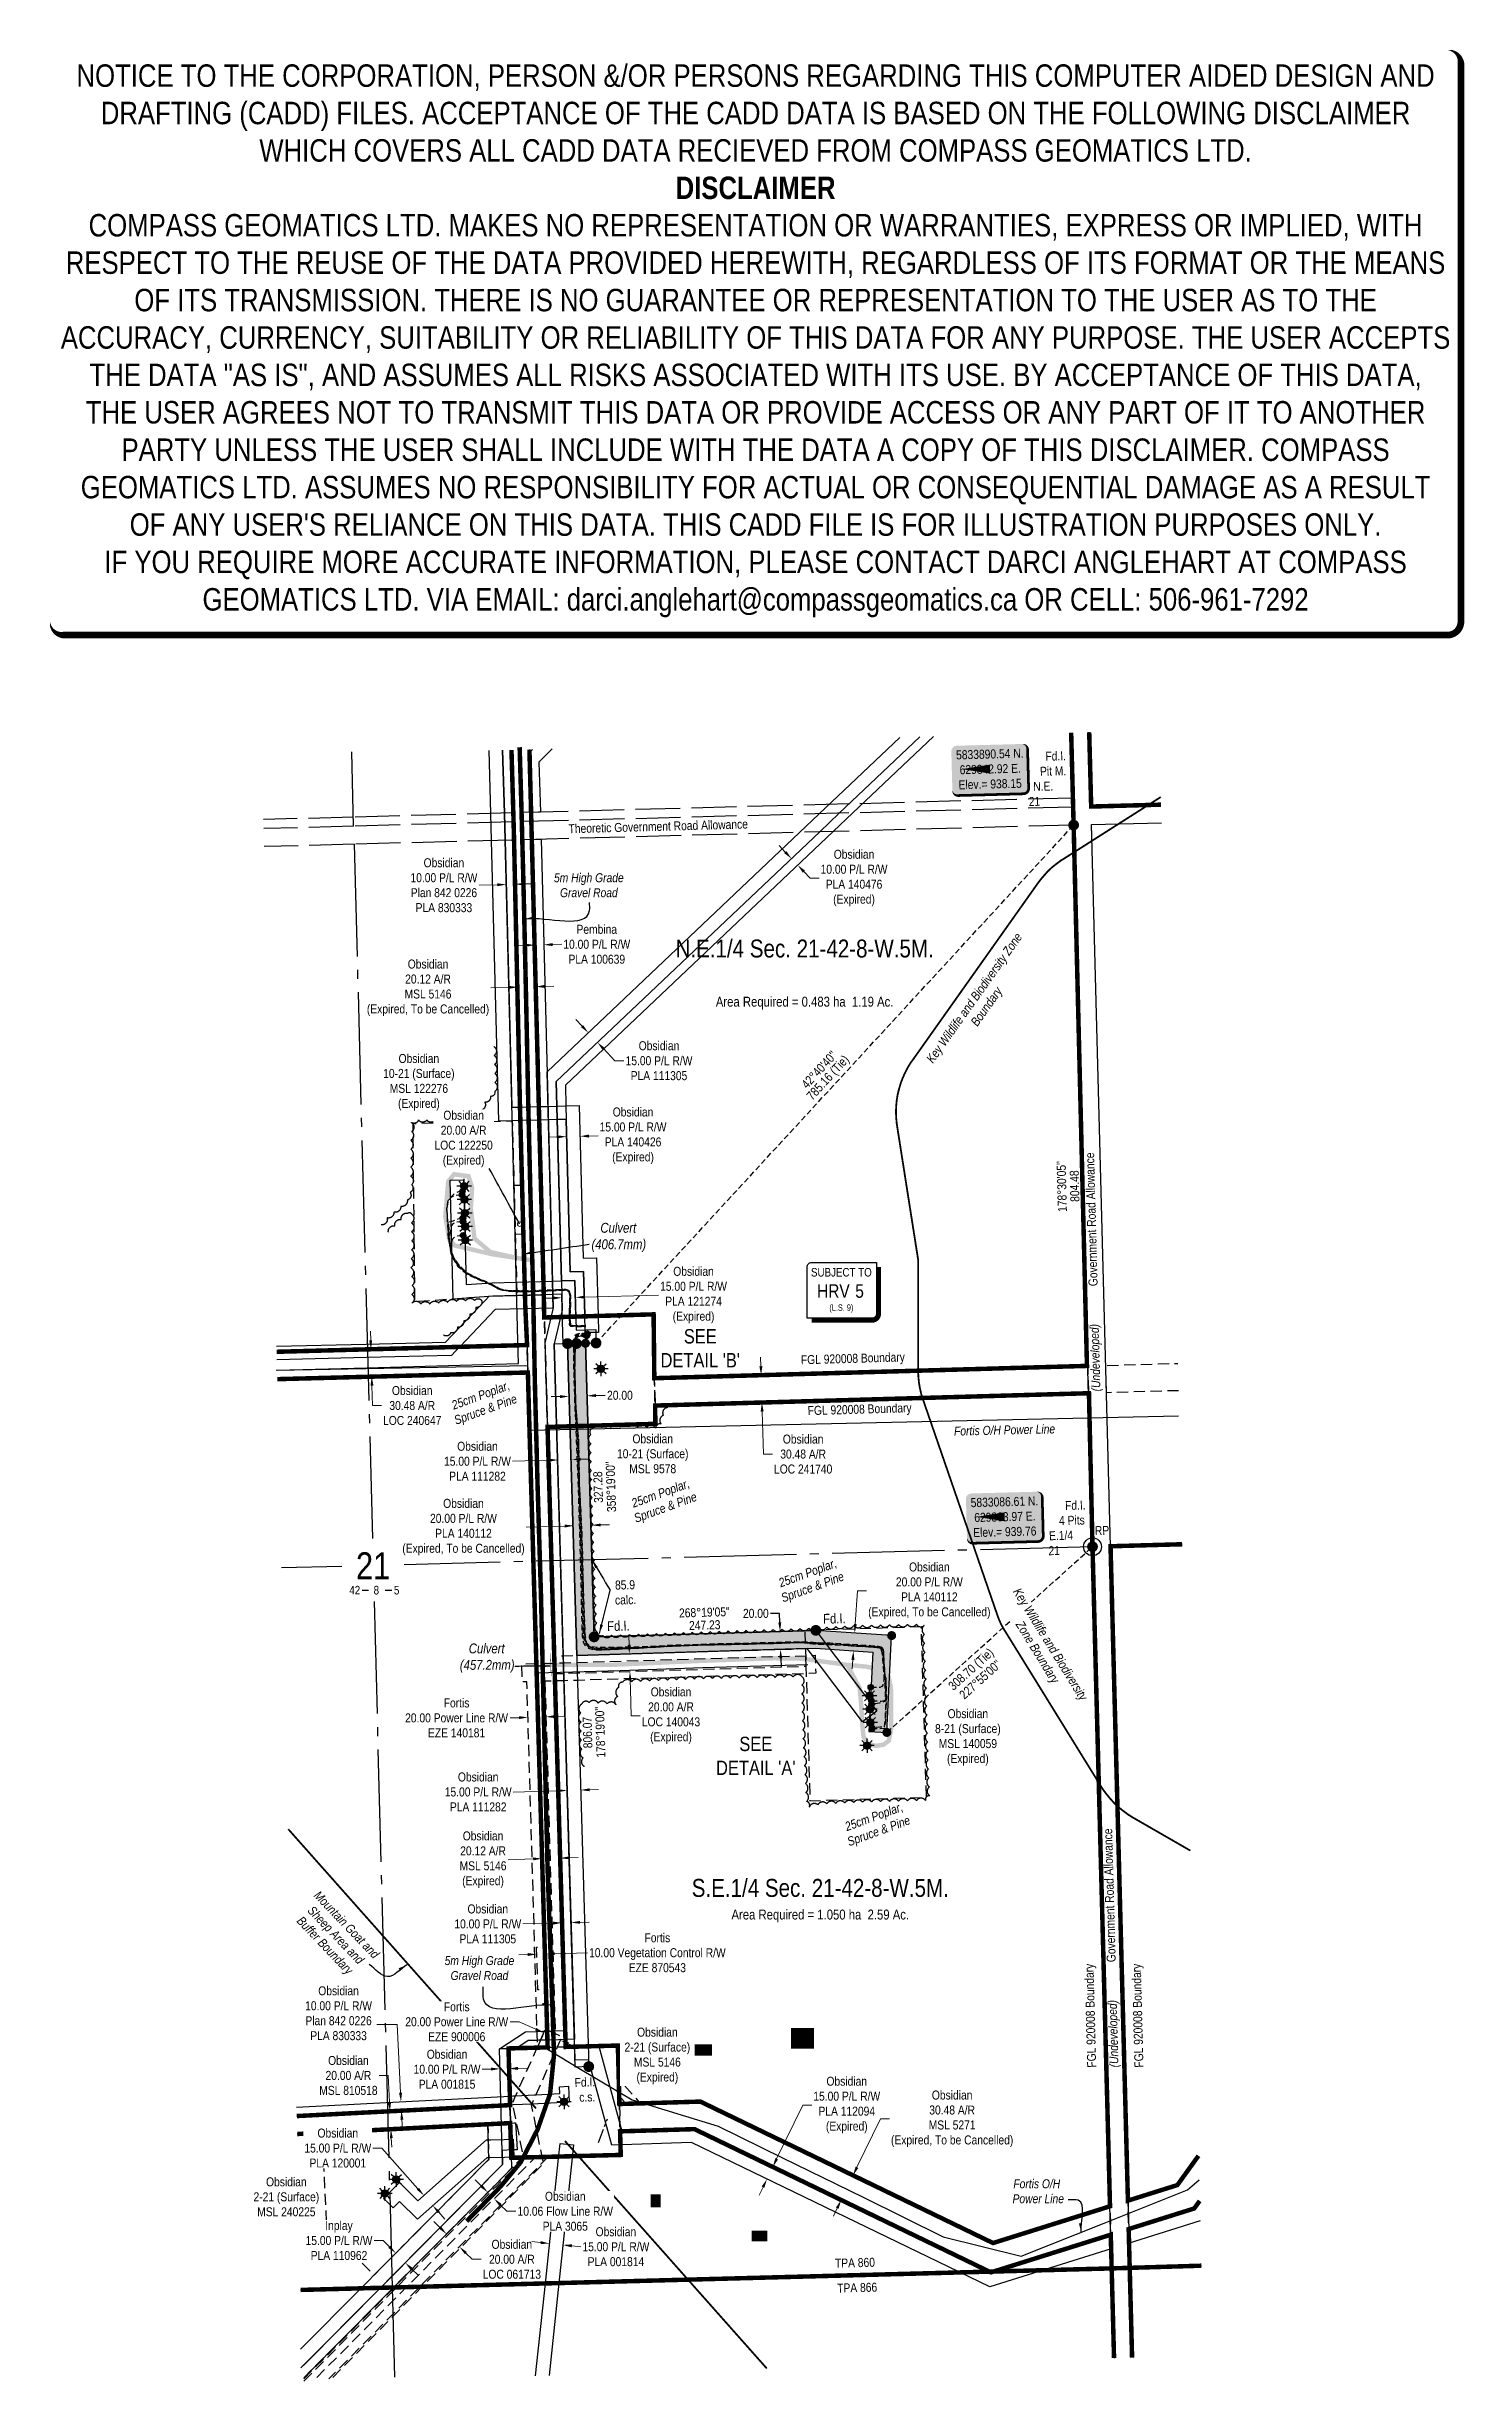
# Model space of a CAD drawing. Extents: x 627066 to 631544, y 5832157 to 5834758.
# Drawn here: x 628699 to 630278, y 5832157 to 5834758 of the extents above; entities that cross this region are included whole.
import ezdxf
from ezdxf.enums import TextEntityAlignment as Align

# ---------------------------------------------------------------- set-up
doc = ezdxf.new("R2010")
doc.units = 0
doc.header["$LTSCALE"] = 5
doc.header["$PDSIZE"] = 0.5
for name, pattern in [('0', [1, 1, 0]), ('CENTERLINEX3', [5, 2.5, -1, 0.5, -1]), ('DASHDOT2', [12.7, 6.35, -3.175, 0, -3.175]), ('foc-ACCESSROAD', [3.75, 2.5, -1.25]), ('foc-FLOWLINE', [3.75, 2.5, -1.25]), ('foc-QUARTERLINE', [33, 25, -3, 2, -3]), ('foc-TIELINE', [1.875, 1.25, -0.625]), ('foc-TOPO-ephemeral', [6.25, 3.125, -0.625, 0.625, -0.625, 0.625, -0.625]), ('foc-UNSURVEYED', [12.5, 10, -2.5]), ('UG_PIPE', [1.875, 1.25, -0.625])]:
    doc.linetypes.add(name, pattern=pattern)
doc.layers.get('Defpoints').update_dxf_attribs({"color": 9})
for name, color, linetype in [('10', 1, 'Continuous'), ('35', 37, 'Continuous'), ('9', 3, 'Continuous'), ('AS-PIPE-UG', 44, 'UG_PIPE'), ('AS-POWER', 104, 'foc-POWER'), ('AS-POWER-T', 104, 'Continuous'), ('AS-ROADS', 254, 'Continuous'), ('AS-SYMBOL', 7, 'Continuous'), ('AS-UNDERLAY-H', 141, 'Continuous'), ('AS-WILDLIFE', 131, 'DASHDOT2'), ('C-AR', 13, 'foc-ACCESSROAD'), ('C-FLOWLINE', 13, 'foc-FLOWLINE'), ('C-RW', 13, 'Continuous'), ('C-SYMBOL', 7, 'Continuous'), ('C-WS', 13, 'foc-ACCESSROAD'), ('C-WS-S', 8, 'Continuous'), ('CG-NOTES', 7, 'Continuous'), ('CTW', 7, 'Continuous'), ('DETAIL-T', 7, 'Continuous'), ('F-EZE', 190, 'foc-FLOWLINE'), ('F-RW', 190, 'Continuous'), ('L-AREAREQUIRED', 7, 'Continuous'), ('L-BD', 7, 'Continuous'), ('L-BD1', 253, 'Continuous'), ('L-MON', 1, 'Continuous'), ('L-QSEC', 8, 'foc-QUARTERLINE'), ('L-ROAD-T', 7, 'Continuous'), ('L-SEC', 7, 'Continuous'), ('L-SECLBL', 7, 'Continuous'), ('L-TIE', 7, 'foc-TIELINE'), ('L-TIE-T', 7, 'Continuous'), ('L-USEC', 7, 'foc-UNSURVEYED'), ('P-PROPOSED', 10, 'Continuous'), ('P-PROPOSED-H', 21, 'Continuous'), ('P-TXT', 4, 'Continuous'), ('T-BUSH', 110, '0'), ('T-DRAW', 143, 'foc-TOPO-ephemeral')]:
    doc.layers.add(name, color=color, linetype=linetype)
doc.layers.add('AS-FMA-T', color=7, linetype='Continuous', true_color=0x00b386)
doc.layers.add('AS-TRAPPER-T', color=7, linetype='Continuous', true_color=0xc26100)
for name, color, linetype, lineweight in [('AS-GENERAL', 48, 'Continuous', 18), ('C-AR-T', 13, 'Continuous', 9), ('C-FLOWLINE-T', 13, 'Continuous', 9), ('C-RW-T', 13, 'Continuous', 9), ('C-WS-T', 13, 'Continuous', 9), ('F-EZE-T', 190, 'Continuous', 9), ('F-RW-T', 190, 'Continuous', 9), ('T-TEXT', 48, 'Continuous', 18)]:
    doc.layers.add(name, color=color, linetype=linetype, lineweight=lineweight)
doc.layers.add('AS-TRAPPER BOUNDARY', color=7, linetype='CENTERLINEX3', true_color=0xb85c00, transparency=0.6)
doc.layers.add('DISCLAIMER', color=7, linetype='Continuous', plot=False)
doc.styles.add('100L', font='ARIALN.TTF', dxfattribs={"height": 11})
doc.styles.add('175L', font='ARIALN.TTF', dxfattribs={"height": 20})
doc.styles.add('240', font='ARIALN.TTF', dxfattribs={"height": 30})
doc.styles.add('80', font='ARIALN.TTF', dxfattribs={"height": 10})
doc.styles.add('80CG', font='ARIALN.TTF', dxfattribs={"height": 10})
doc.styles.add('80L', font='ARIALN.TTF', dxfattribs={"height": 10})
doc.styles.add('80LS', font='ARIALNI.TTF', dxfattribs={"height": 10})
doc.styles.add('foc-LtypeFont', font='ARIALN.TTF', dxfattribs={"height": 7.35})
doc.styles.add('HRV', font='ARIALN.TTF', dxfattribs={"height": 3})
doc.styles.add('SIMPLEX', font='ARIALN.TTF')
doc.styles.get("Standard").update_dxf_attribs({"font": 'ARIALN.TTF'})
doc.linetypes.add('foc-POWER', pattern='A,6,-1,["P",foc-LtypeFont,S=0.2,R=0,X=-0.625,Y=-0.75],-1.24,4', length=12.24)
doc.dimstyles.new('Compass 5 000', dxfattribs={"dimscale": 5, "dimtxt": 9, "dimasz": 2, "dimexe": 0.2, "dimexo": 0.0625, "dimgap": 0.5, "dimtad": 0, "dimtih": 1, "dimtoh": 1, "dimzin": 0, "dimdsep": 46, "dimtxsty": '80CG', "dimcen": 0.1, "dimse1": 1, "dimse2": 1, "dimclrd": 256, "dimclrt": 256, "dimaunit": 1, "dimadec": 4, "dimazin": 0, "dimtfac": 0.06, "dimtofl": 0, "dimtmove": 0, "dimatfit": 1, "dimfxl": 0.2, "dimtolj": 1, "dimtzin": 0, "dimlwd": -1, "dimarcsym": 0})

msp = doc.modelspace()

# ---------------------------------------------------------------- texts
at = {"layer": '35', "color": 3, "insert": (629874.437, 5833109.696), "char_height": 10, "width": 15.98677, "attachment_point": 2, "rotation": 1.54039, "style": '80'}
msp.add_mtext('RP', dxfattribs=at)
at = {"layer": 'AS-FMA-T', "style": '80L'}
for rotation, p in [(1.625721, (629539.249, 5833289.828)), (1.625721, (629546.793, 5833233.223)), (91.520278, (629868.109, 5832506.462)), (91.520278, (629920.804, 5832506.462))]:
    msp.add_text('FGL 920008 Boundary', height=9.99076, rotation=rotation, dxfattribs=at).set_placement(p)
at = {"layer": 'AS-POWER', "insert": (629709.253, 5833220.41), "char_height": 9.9966, "attachment_point": 1, "rotation": 1.281454, "style": '80L'}
msp.add_mtext_dynamic_manual_height_columns('\\pi0.32615;{\\fArial Narrow|b0|i1|c0|p34;Fortis O/H Power Line}', width=112.46288, gutter_width=49.983, heights=[0], dxfattribs=at)
at = {"layer": 'AS-POWER-T', "insert": (629771.667, 5832381.976), "char_height": 9.99241, "attachment_point": 1, "style": '80L'}
msp.add_mtext_dynamic_manual_height_columns('\\pi4.14303;{\\fArial Narrow|b0|i1|c0|p34;Fortis O/H\\P\\pi0.04996; Power Line}', width=60.25886, gutter_width=49.962, heights=[0], dxfattribs=at)
at = {"layer": 'AS-TRAPPER-T', "style": '80L'}
for s, p in [('TPA 860', (629577.196, 5832283.427)), ('TPA 866', (629579.69, 5832255.687))]:
    msp.add_text(s, height=9.9908, rotation=1.520971, dxfattribs=at).set_placement(p)
at = {"layer": 'AS-WILDLIFE', "char_height": 10, "attachment_point": 5, "style": '240'}
for s, width, insert, rotation in [('{\\fArial Narrow|b0|i1|c0|p34;Key Wildlife and Biodiversity Zone Boundary}', 203.85065, (629740.193, 5833692.374), 54.704879), ('{\\fArial Narrow|b0|i1|c0|p34;Mountain Goat and\\PSheep Area and\\PBuffer Boundary}', 98.08168, (629019.936, 5832653.071), 313.753354)]:
    msp.add_mtext_dynamic_manual_height_columns(s, width=width, gutter_width=44.985, heights=[0], dxfattribs=dict(at, insert=insert, rotation=rotation))
at = {"layer": 'C-RW-T', "insert": (629024.031, 5832566.888), "char_height": 9.9966, "attachment_point": 5, "style": '80CG'}
msp.add_mtext('\\A1;Obsidian\\P10.00 P/L R/W\\PPlan 842 0226\\PPLA 830333', dxfattribs=at)
at = {"layer": 'C-SYMBOL', "color": 3, "style": '175L'}
msp.add_text('S.E.1/4 Sec. 21-42-8-W.5M.', height=19.99321, dxfattribs=at).set_placement((629560.701, 5832690.583), align=Align.BOTTOM_CENTER)
at = {"layer": 'C-SYMBOL', "color": 3, "insert": (629543.265, 5833763.03), "char_height": 19.99321, "width": 284.22348, "attachment_point": 2, "style": '175L'}
msp.add_mtext('N.E.1/4 Sec. 21-42-8-W.5M.', dxfattribs=at)
at = {"layer": 'C-WS-T', "char_height": 9.9966, "attachment_point": 5, "style": '80CG'}
for s, insert in [('\\A1;Obsidian\\P10-21 (Surface)\\PMSL 9578', (629374.025, 5833190.127)), ('\\A1;Obsidian\\P8-21 (Surface)\\PMSL 140059\\P(Expired)', (629725.114, 5832874.171))]:
    msp.add_mtext(s, dxfattribs=dict(at, insert=insert))
at = {"layer": 'DETAIL-T', "color": 3, "char_height": 15.9946, "width": 87.73728, "attachment_point": 5, "style": '80CG'}
for s, insert in [("SEE\\PDETAIL 'B'", (629427.019, 5833307.722)), ("SEE\\PDETAIL 'A'", (629488.825, 5832853.662))]:
    msp.add_mtext(s, dxfattribs=dict(at, insert=insert))
at = {"layer": 'L-AREAREQUIRED', "color": 5, "style": '100L'}
for s, p in [('Area Required = 0.483 ha  1.19 Ac.', (629543.265, 5833684.988)), ('Area Required = 1.050 ha  2.59 Ac.', (629560.701, 5832668.091))]:
    msp.add_text(s, height=10.99626, dxfattribs=at).set_placement(p, align=Align.BOTTOM_CENTER)
at = {"layer": 'L-BD', "style": '80L'}
for s, rotation, p in [("178°30'05''", 91.4992, (629829.711, 5833487.956)), ('804.48', 91.4992, (629843.951, 5833488.329)), ('308.70 (Tie)', 42.0829, (629729.368, 5832949.356)), ("227°55'00''", 42.0829, (629738.915, 5832938.784))]:
    msp.add_text(s, height=9.9966, rotation=rotation, dxfattribs=at).set_placement(p, align=Align.MIDDLE)
at = {"layer": 'L-BD'}
for s, p in [('806.07', (629301.349, 5832879.635)), ("178°19'00''", (629315.588, 5832880.053))]:
    msp.add_text(s, height=9.9966, rotation=91.682866, dxfattribs=at).set_placement(p, align=Align.MIDDLE)
at = {"layer": 'L-BD', "insert": (629331.241, 5833048.831), "char_height": 9.9966, "attachment_point": 1, "rotation": 1.324327, "style": '80L'}
msp.add_mtext_dynamic_manual_height_columns('\\pi0.67733;85.9\\P\\pi0.2716;calc.', width=22.67074, gutter_width=49.983, heights=[0], dxfattribs=at)
at = {"layer": 'L-BD1'}
for s, rotation, p in [('327.28', 91.682866, (629313.199, 5833153.005)), ('358°19\'00"', 91.682866, (629327.438, 5833153.423)), ('268°19\'05"', 1.682033, (629431.544, 5833013.566)), ('247.23', 1.682033, (629431.962, 5832999.327))]:
    msp.add_text(s, height=9.9966, rotation=rotation, dxfattribs=at).set_placement(p, align=Align.MIDDLE_CENTER)
at = {"layer": 'L-MON', "attachment_point": 1}
for s, width, gutter_width, insert, char_height, rotation, style in [('\\pi19.6704;Fd.I. \\P\\pi13.23329;Pit M.\\P\\pi5.42558;N.E. 21', 40.64553, 49.983, (629791.721, 5833971.73), 9.9966, 1.324327, '80L'), ('\\pi19.6704;Fd.I. \\P\\pi12.57185;4 Pits\\P\\pi1.00689;E.1/4 21', 40.64553, 49.983, (629813.619, 5833137.125), 9.9966, 1.324327, '80L'), ('Fd.I.', 8.90083, 54.981, (629563.615, 5833011.769), 10.9963, 1.682033, '100L'), ('Fd.I.', 8.90083, 54.981, (629323.043, 5833003.539), 10.9963, 1.682033, '100L')]:
    msp.add_mtext_dynamic_manual_height_columns(s, width=width, gutter_width=gutter_width, heights=[0], dxfattribs=dict(at, insert=insert, char_height=char_height, rotation=rotation, style=style))
at = {"layer": 'L-ROAD-T', "style": '80L'}
for s, rotation, p in [('Theoretic Government Road Allowance', 1.524906, (629380.152, 5833889.085)), ('Government Road Allowance', 91.520975, (629862.704, 5833451.296)), ('Government Road Allowance', 91.520975, (629882.835, 5832698.248))]:
    msp.add_text(s, height=9.9966, rotation=rotation, dxfattribs=at).set_placement(p, align=Align.MIDDLE_CENTER)
at = {"layer": 'L-TIE-T', "style": '80L'}
for s, p in [("42°40'40''", (629559.441, 5833618.119)), ('785.16 (Tie)', (629569.914, 5833608.462))]:
    msp.add_text(s, height=9.9966, rotation=47.3223, dxfattribs=at).set_placement(p, align=Align.MIDDLE)
at = {"layer": 'T-BUSH', "char_height": 9.9966, "attachment_point": 1, "rotation": 20, "style": '80L'}
for insert in [(629145.573, 5833247.349), (629345.964, 5833138.222), (629509.856, 5833049.451), (629583.608, 5832777.879)]:
    msp.add_mtext_dynamic_manual_height_columns('\\pi3.58562;{\\fArial Narrow|b0|i1|c0|p34;25cm Poplar,\\P\\pi0.35002;Spruce & Pine}', width=72.81059, gutter_width=49.983, heights=[0], dxfattribs=dict(at, insert=insert))
at = {"layer": 'T-TEXT', "style": '80LS'}
for p in [(629866.795, 5833297.215), (629886.926, 5832544.167)]:
    msp.add_text('(Undeveloped)', height=9.9966, rotation=91.520975, dxfattribs=at).set_placement(p, align=Align.MIDDLE_CENTER)
at = {"layer": 'T-TEXT', "insert": (629302.856, 5833836.882), "char_height": 9.9966, "width": 77.46795, "attachment_point": 2, "style": '80LS'}
msp.add_mtext('5m High Grade\\PGravel Road', dxfattribs=at)
at = {"layer": 'T-TEXT', "char_height": 10.99626, "attachment_point": 1, "style": '100L'}
for s, insert in [('\\pi10.51868;{\\fArial Narrow|b0|i1|c0|p34;Culvert\\P\\pi0.58754;(406.7mm)}', (629305.235, 5833447.427)), ('\\pi10.51868;{\\fArial Narrow|b0|i1|c0|p34;Culvert\\P\\pi0.58754;(457.2mm)}', (629158.611, 5832978.834))]:
    msp.add_mtext_dynamic_manual_height_columns(s, width=60.28188, gutter_width=54.981, heights=[0], dxfattribs=dict(at, insert=insert))

# ---------------------------------------------------------------- blocks, each defined once
blk = doc.blocks.new('L-SECLBL')
at = {"layer": '9', "color": 7}
for p, q in [((-5.1, -27.8), (-12.3, -27.8)), ((20.7, -27.8), (13.5, -27.8))]:
    blk.add_line(p, q, dxfattribs=at)
at = {"layer": '10', "color": 2, "style": 'SIMPLEX'}
blk.add_attdef('SEC', text='', height=30, dxfattribs=at).set_placement((0, 0), align=Align.MIDDLE)
at = {"layer": '10', "color": 5, "style": '80L'}
blk.add_attdef('TWP', text='', height=9.5, dxfattribs=at).set_placement((-14.4, -27.4), align=Align.MIDDLE_RIGHT)
blk.add_attdef('RGE', text='', height=9.5, dxfattribs=at).set_placement((3.6, -27.4), align=Align.MIDDLE_CENTER)
blk.add_attdef('MER', text='', height=9.5, dxfattribs=at).set_placement((23.2, -27.4), align=Align.MIDDLE_LEFT)
blk = doc.blocks.new('GAS')
h = blk.add_hatch(color=255)
h.dxf.hatch_style = 1
edge = h.paths.add_edge_path()
edge.add_arc((0, 0), 0.9, 0, 360)
for p, q in [((-0.81, 0), (-1.62, 0)), ((-0.57, 0.57), (-1.14, 1.14)), ((0, 0.81), (0, 1.62)), ((0.57, 0.57), (1.14, 1.14)), ((1.62, 0), (0.81, 0)), ((-0.57, -0.57), (-1.14, -1.14)), ((0, -0.81), (0, -1.62)), ((1.14, -1.14), (0.57, -0.57))]:
    blk.add_line(p, q)
blk.add_circle((0, 0), 0.8)
blk = doc.blocks.new('*D55')
at = {"layer": 'C-AR-T', "transparency": 16777216}
for p, q in [((629137.3, 5832328), (629130.2, 5832335)), ((629165.7, 5832299.8), (629172.8, 5832292.8)), ((629172.8, 5832292.8), (629182.8, 5832292.8))]:
    blk.add_line(p, q, dxfattribs=at)
for points in [[(629138.5, 5832329.1), (629136.1, 5832326.8), (629144.4, 5832320.9)], [(629166.9, 5832301), (629164.6, 5832298.7), (629158.6, 5832306.9)]]:
    blk.add_solid(points, dxfattribs=at)
at = {"layer": 'Defpoints', "color": 0, "transparency": 16777216}
for p in [(629152.7, 5832329.3), (629166.9, 5832315.3), (629158.6, 5832306.9)]:
    blk.add_point(p, dxfattribs=at)
at = {"layer": 'C-AR-T', "transparency": 16777216, "insert": (629217.1, 5832292.8), "char_height": 10, "attachment_point": 5, "style": '80CG'}
blk.add_mtext('\\A1;Obsidian\\P20.00 A/R\\PLOC 061713', dxfattribs=at)
blk = doc.blocks.new('*D56')
at = {"layer": 'C-AR-T', "transparency": 16777216}
for p, q in [((629079.3, 5832497.6), (629069.3, 5832497.6)), ((629080.8, 5832467.7), (629079.3, 5832497.6)), ((629082.8, 5832427.8), (629083.3, 5832417.8))]:
    blk.add_line(p, q, dxfattribs=at)
for points in [[(629082.5, 5832467.8), (629079.1, 5832467.6), (629081.3, 5832457.7)], [(629084.5, 5832427.9), (629081.2, 5832427.7), (629082.3, 5832437.8)]]:
    blk.add_solid(points, dxfattribs=at)
at = {"layer": 'Defpoints', "color": 0, "transparency": 16777216}
for p in [(629081.3, 5832457.7), (629116, 5832459.5), (629117, 5832439.5)]:
    blk.add_point(p, dxfattribs=at)
at = {"layer": 'C-AR-T', "transparency": 16777216, "insert": (629035, 5832497.6), "char_height": 10, "attachment_point": 5, "style": '80CG'}
blk.add_mtext('\\A1;Obsidian\\P20.00 A/R\\PMSL 810518', dxfattribs=at)
blk = doc.blocks.new('*D57')
at = {"layer": 'C-FLOWLINE-T', "transparency": 16777216}
for p, q in [((629183.2, 5832374.4), (629176.1, 5832381.4)), ((629204.5, 5832353.3), (629211.6, 5832346.3)), ((629211.6, 5832346.3), (629221.6, 5832346.3))]:
    blk.add_line(p, q, dxfattribs=at)
for points in [[(629184.4, 5832375.6), (629182, 5832373.2), (629190.3, 5832367.4)], [(629205.7, 5832354.5), (629203.3, 5832352.1), (629197.4, 5832360.3)]]:
    blk.add_solid(points, dxfattribs=at)
at = {"layer": 'Defpoints', "color": 0, "transparency": 16777216}
for p in [(629192.6, 5832369.7), (629199.7, 5832362.7), (629197.4, 5832360.3)]:
    blk.add_point(p, dxfattribs=at)
at = {"layer": 'C-FLOWLINE-T', "transparency": 16777216, "insert": (629276.6, 5832346.3), "char_height": 10, "attachment_point": 5, "style": '80CG', "bg_fill": 3, "box_fill_scale": 1.1, "bg_fill_color": 256, "bg_fill_true_color": 13158600, "bg_fill_transparency": 0}
blk.add_mtext('\\A1;Obsidian\\P10.06 Flow Line R/W\\PPLA 3065', dxfattribs=at)
blk = doc.blocks.new('*D58')
at = {"layer": 'C-RW-T', "transparency": 16777216}
for p, q in [((629249.1, 5832311.4), (629239.2, 5832312.5)), ((629283.9, 5832307.8), (629293.9, 5832306.8))]:
    blk.add_line(p, q, dxfattribs=at)
for points in [[(629249.3, 5832313.1), (629249, 5832309.8), (629259.1, 5832310.4)], [(629284.1, 5832309.5), (629283.8, 5832306.1), (629274, 5832308.8)]]:
    blk.add_solid(points, dxfattribs=at)
at = {"layer": 'Defpoints', "color": 0, "transparency": 16777216}
for p in [(629266.2, 5832378.7), (629281.2, 5832377.1), (629274, 5832308.8)]:
    blk.add_point(p, dxfattribs=at)
at = {"layer": 'C-RW-T', "transparency": 16777216, "insert": (629333, 5832306.8), "char_height": 10, "attachment_point": 5, "style": '80CG'}
blk.add_mtext('\\A1;Obsidian\\P15.00 P/L R/W\\PPLA 001814', dxfattribs=at)
blk = doc.blocks.new('*D59')
at = {"layer": 'Defpoints', "color": 0, "transparency": 16777216}
for p in [(629087.8, 5832299.6), (629091.7, 5832303.5), (629102.3, 5832293)]:
    blk.add_point(p, dxfattribs=at)
at = {"layer": 'F-RW-T', "transparency": 16777216}
for p, q in [((629073.6, 5832313.7), (629063.6, 5832313.7)), ((629080.7, 5832306.7), (629073.6, 5832313.7)), ((629105.5, 5832282), (629112.6, 5832275))]:
    blk.add_line(p, q, dxfattribs=at)
for points in [[(629081.8, 5832307.8), (629079.5, 5832305.5), (629087.8, 5832299.6)], [(629106.7, 5832283.2), (629104.4, 5832280.8), (629098.4, 5832289)]]:
    blk.add_solid(points, dxfattribs=at)
at = {"layer": 'F-RW-T', "transparency": 16777216, "insert": (629024.5, 5832313.7), "char_height": 10, "attachment_point": 5, "style": '80CG', "bg_fill": 3, "box_fill_scale": 1.1, "bg_fill_color": 256, "bg_fill_true_color": 13158600, "bg_fill_transparency": 0}
blk.add_mtext('\\A1;Inplay\\P15.00 P/L R/W\\PPLA 110962', dxfattribs=at)
blk = doc.blocks.new('*D34')
at = {"layer": 'C-AR-T', "transparency": 16777216}
for p, q in [((629347.7, 5832977.4), (629347.4, 5832987.3)), ((629348.9, 5832937.4), (629349.2, 5832927.4)), ((629350.1, 5832898.4), (629349.2, 5832927.4)), ((629360.1, 5832898.4), (629350.1, 5832898.4))]:
    blk.add_line(p, q, dxfattribs=at)
for points in [[(629349.4, 5832977.4), (629346.1, 5832977.3), (629348, 5832967.4)], [(629350.6, 5832937.4), (629347.2, 5832937.3), (629348.6, 5832947.4)]]:
    blk.add_solid(points, dxfattribs=at)
at = {"layer": 'Defpoints', "color": 0, "transparency": 16777216}
for p in [(629362.4, 5832967.8), (629348.6, 5832947.4), (629363, 5832947.8)]:
    blk.add_point(p, dxfattribs=at)
at = {"layer": 'C-AR-T', "transparency": 16777216, "insert": (629394.4, 5832898.4), "char_height": 10, "attachment_point": 5, "style": '80CG'}
blk.add_mtext('\\A1;Obsidian\\P20.00 A/R\\PLOC 140043\\P(Expired)', dxfattribs=at)
blk = doc.blocks.new('*D35')
at = {"layer": 'C-RW-T', "transparency": 16777216}
for p, q in [((629072.3, 5832416.7), (629062.3, 5832416.7)), ((629112.5, 5832371.4), (629072.3, 5832416.7)), ((629135.7, 5832345.2), (629142.3, 5832337.7))]:
    blk.add_line(p, q, dxfattribs=at)
for points in [[(629113.7, 5832372.5), (629111.2, 5832370.3), (629119.1, 5832363.9)], [(629136.9, 5832346.3), (629134.4, 5832344.1), (629129, 5832352.7)]]:
    blk.add_solid(points, dxfattribs=at)
at = {"layer": 'Defpoints', "color": 0, "transparency": 16777216}
for p in [(629119.1, 5832363.9), (629131, 5832374.5), (629140.9, 5832363.2)]:
    blk.add_point(p, dxfattribs=at)
at = {"layer": 'C-RW-T', "transparency": 16777216, "insert": (629023.2, 5832416.7), "char_height": 10, "attachment_point": 5, "style": '80CG', "bg_fill": 3, "box_fill_scale": 1.1, "bg_fill_color": 256, "bg_fill_true_color": 13158600, "bg_fill_transparency": 0}
blk.add_mtext('\\A1;Obsidian\\P15.00 P/L R/W\\PPLA 120001', dxfattribs=at)
blk = doc.blocks.new('*D36')
at = {"layer": 'C-AR-T', "transparency": 16777216}
for p, q in [((629601.6, 5832395.3), (629627.7, 5832449.3)), ((629627.7, 5832449.3), (629637.7, 5832449.3)), ((629579.6, 5832349.9), (629575.3, 5832340.9))]:
    blk.add_line(p, q, dxfattribs=at)
for points in [[(629600.1, 5832396.1), (629603.1, 5832394.6), (629597.2, 5832386.3)], [(629578.1, 5832350.6), (629581.1, 5832349.2), (629584, 5832358.9)]]:
    blk.add_solid(points, dxfattribs=at)
at = {"layer": 'Defpoints', "color": 0, "transparency": 16777216}
for p in [(629594.1, 5832387.8), (629597.2, 5832386.3), (629580.8, 5832360.4)]:
    blk.add_point(p, dxfattribs=at)
at = {"layer": 'C-AR-T', "transparency": 16777216, "insert": (629707.6, 5832449.3), "char_height": 10, "attachment_point": 5, "style": '80CG'}
blk.add_mtext('\\A1;Obsidian\\P30.48 A/R\\PMSL 5271\\P(Expired, To be Cancelled)', dxfattribs=at)
blk = doc.blocks.new('*D37')
at = {"layer": 'C-RW-T', "transparency": 16777216}
for p, q in [((629512.1, 5832404.7), (629541.1, 5832464.7)), ((629541.1, 5832464.7), (629551.1, 5832464.7)), ((629496.9, 5832373.2), (629492.6, 5832364.2))]:
    blk.add_line(p, q, dxfattribs=at)
for points in [[(629510.6, 5832405.4), (629513.6, 5832404), (629507.8, 5832395.7)], [(629495.4, 5832373.9), (629498.4, 5832372.5), (629501.3, 5832382.2)]]:
    blk.add_solid(points, dxfattribs=at)
at = {"layer": 'Defpoints', "color": 0, "transparency": 16777216}
for p in [(629471.2, 5832396.7), (629477.7, 5832410.2), (629501.3, 5832382.2)]:
    blk.add_point(p, dxfattribs=at)
at = {"layer": 'C-RW-T', "transparency": 16777216, "insert": (629590.2, 5832464.7), "char_height": 10, "attachment_point": 5, "style": '80CG'}
blk.add_mtext('\\A1;Obsidian\\P15.00 P/L R/W\\PPLA 112094\\P(Expired)', dxfattribs=at)
blk = doc.blocks.new('*D38')
at = {"layer": 'C-AR-T', "transparency": 16777216}
for p, q in [((629059.9, 5833316.6), (629059.6, 5833326.6)), ((629061.2, 5833266.1), (629061.8, 5833243.9)), ((629061.8, 5833243.9), (629071.8, 5833243.9))]:
    blk.add_line(p, q, dxfattribs=at)
for points in [[(629061.5, 5833316.6), (629058.2, 5833316.5), (629060.1, 5833306.6)], [(629062.9, 5833266.1), (629059.6, 5833266), (629061, 5833276.1)]]:
    blk.add_solid(points, dxfattribs=at)
at = {"layer": 'Defpoints', "color": 0, "transparency": 16777216}
for p in [(629124.8, 5833308.3), (629061, 5833276.1), (629125.6, 5833277.8)]:
    blk.add_point(p, dxfattribs=at)
at = {"layer": 'C-AR-T', "transparency": 16777216, "insert": (629106.1, 5833243.9), "char_height": 10, "attachment_point": 5, "style": '80CG'}
blk.add_mtext('\\A1;Obsidian\\P30.48 A/R\\PLOC 240647', dxfattribs=at)
blk = doc.blocks.new('*D39')
at = {"layer": 'C-RW-T', "transparency": 16777216}
for p, q in [((629295.3, 5833666.6), (629288.4, 5833673.8)), ((629319.4, 5833641.2), (629331.9, 5833628)), ((629331.9, 5833628), (629341.9, 5833628))]:
    blk.add_line(p, q, dxfattribs=at)
for points in [[(629296.5, 5833667.7), (629294.1, 5833665.4), (629302.2, 5833659.3)], [(629320.6, 5833642.3), (629318.2, 5833640), (629312.5, 5833648.4)]]:
    blk.add_solid(points, dxfattribs=at)
at = {"layer": 'Defpoints', "color": 0, "transparency": 16777216}
for p in [(629318.9, 5833675.2), (629329.2, 5833664.3), (629302.2, 5833659.3)]:
    blk.add_point(p, dxfattribs=at)
at = {"layer": 'C-RW-T', "transparency": 16777216, "insert": (629381, 5833628), "char_height": 10, "attachment_point": 5, "style": '80CG'}
blk.add_mtext('\\A1;Obsidian\\P15.00 P/L R/W\\PPLA 111305', dxfattribs=at)
blk = doc.blocks.new('*D40')
at = {"layer": 'C-RW-T', "transparency": 16777216}
for p, q in [((629268.1, 5833543.2), (629258.1, 5833542.9)), ((629303.1, 5833544.1), (629313.1, 5833544.4))]:
    blk.add_line(p, q, dxfattribs=at)
for points in [[(629268, 5833544.9), (629268.1, 5833541.5), (629278.1, 5833543.5)], [(629303, 5833545.8), (629303.1, 5833542.4), (629293.1, 5833543.9)]]:
    blk.add_solid(points, dxfattribs=at)
at = {"layer": 'Defpoints', "color": 0, "transparency": 16777216}
for p in [(629278.1, 5833542.9), (629293.1, 5833543.9), (629293.1, 5833543.3)]:
    blk.add_point(p, dxfattribs=at)
at = {"layer": 'C-RW-T', "transparency": 16777216, "insert": (629352.1, 5833544.4), "char_height": 10, "attachment_point": 5, "style": '80CG'}
blk.add_mtext('\\A1;Obsidian\\P15.00 P/L R/W\\PPLA 140426\\P(Expired)', dxfattribs=at)
blk = doc.blocks.new('*D41')
at = {"layer": 'C-RW-T', "transparency": 16777216}
for p, q in [((629521.7, 5833860.5), (629514.8, 5833867.7)), ((629542.4, 5833838.7), (629549.3, 5833831.5)), ((629549.3, 5833831.5), (629559.3, 5833831.5))]:
    blk.add_line(p, q, dxfattribs=at)
for points in [[(629522.9, 5833861.6), (629520.5, 5833859.3), (629528.6, 5833853.2)], [(629543.6, 5833839.9), (629541.2, 5833837.6), (629535.5, 5833846)]]:
    blk.add_solid(points, dxfattribs=at)
at = {"layer": 'Defpoints', "color": 0, "transparency": 16777216}
for p in [(629535.5, 5833846), (629461.4, 5833789.5), (629468.3, 5833782.2)]:
    blk.add_point(p, dxfattribs=at)
at = {"layer": 'C-RW-T', "transparency": 16777216, "insert": (629598.3, 5833831.5), "char_height": 10, "attachment_point": 5, "style": '80CG'}
blk.add_mtext('\\A1;Obsidian\\P10.00 P/L R/W\\PPLA 140476\\P(Expired)', dxfattribs=at)
blk = doc.blocks.new('*D42')
at = {"layer": 'C-AR-T', "transparency": 16777216}
for p, q in [((629494.5, 5833287.7), (629494.2, 5833297.7)), ((629495.9, 5833237.3), (629497.3, 5833189.8)), ((629497.3, 5833189.8), (629507.3, 5833189.8))]:
    blk.add_line(p, q, dxfattribs=at)
for points in [[(629496.2, 5833287.8), (629492.8, 5833287.7), (629494.8, 5833277.7)], [(629497.6, 5833237.3), (629494.3, 5833237.2), (629495.6, 5833247.3)]]:
    blk.add_solid(points, dxfattribs=at)
at = {"layer": 'Defpoints', "color": 0, "transparency": 16777216}
for p in [(629570.8, 5833279.9), (629495.6, 5833247.3), (629571.7, 5833249.4)]:
    blk.add_point(p, dxfattribs=at)
at = {"layer": 'C-AR-T', "transparency": 16777216, "insert": (629541.6, 5833189.8), "char_height": 10, "attachment_point": 5, "style": '80CG'}
blk.add_mtext('\\A1;Obsidian\\P30.48 A/R\\PLOC 241740', dxfattribs=at)
blk = doc.blocks.new('HRV')
blk.add_lwpolyline([(-35.1, 31.6), (37.2, 31.6), (37.2, -25.5, -0.414214), (32.2, -30.5), (-40.1, -30.5), (-40.1, 26.6, -0.414214)], format="xyb", close=True)
at = {"const_width": 5, "flags": 128}
blk.add_lwpolyline([(-35.1, -33), (32.2, -33, 0.414214), (39.7, -25.5), (39.7, 26.6)], format="xyb", dxfattribs=at)
at = {"style": '80L'}
blk.add_text('SUBJECT TO', height=9.5, dxfattribs=at).set_placement((-2, 13.1), align=Align.BOTTOM_CENTER)
blk.add_attdef('(N.W.1/4 00)', text='', height=7.12, dxfattribs=at).set_placement((-2, -24.4), align=Align.BOTTOM_CENTER)
at = {"layer": 'CTW', "color": 3, "style": 'HRV'}
blk.add_text('HRV', height=15, dxfattribs=at).set_placement((-10.9, -0.2), align=Align.MIDDLE_CENTER)
blk.add_attdef('0', text='', height=15, dxfattribs=at).set_placement((18.3, -0.2), align=Align.MIDDLE_CENTER)
blk = doc.blocks.new('*D43')
at = {"layer": 'C-RW-T', "transparency": 16777216}
for p, q in [((629194, 5832504.7), (629184, 5832504.5)), ((629224, 5832505.5), (629234, 5832505.8))]:
    blk.add_line(p, q, dxfattribs=at)
for points in [[(629193.9, 5832506.4), (629194, 5832503.1), (629204, 5832505)], [(629223.9, 5832507.2), (629224, 5832503.8), (629214, 5832505.2)]]:
    blk.add_solid(points, dxfattribs=at)
at = {"layer": 'Defpoints', "color": 0, "transparency": 16777216}
for p in [(629204, 5832505), (629204, 5832503.7), (629214, 5832504)]:
    blk.add_point(p, dxfattribs=at)
at = {"layer": 'C-RW-T', "transparency": 16777216, "insert": (629144.9, 5832504.5), "char_height": 10, "attachment_point": 5, "style": '80CG'}
blk.add_mtext('\\A1;Obsidian\\P10.00 P/L R/W\\PPLA 001815', dxfattribs=at)
blk = doc.blocks.new('*D44')
at = {"layer": 'Defpoints', "color": 0, "transparency": 16777216}
for p in [(629252.8, 5832545.1), (629240.1, 5832516.8), (629258.4, 5832508.7)]:
    blk.add_point(p, dxfattribs=at)
at = {"layer": 'F-EZE-T', "transparency": 16777216}
for p, q in [((629225.3, 5832557.4), (629215.3, 5832557.4)), ((629243.7, 5832549.2), (629225.3, 5832557.4)), ((629280.2, 5832532.9), (629289.3, 5832528.8))]:
    blk.add_line(p, q, dxfattribs=at)
for points in [[(629244.3, 5832550.7), (629243, 5832547.7), (629252.8, 5832545.1)], [(629280.8, 5832534.4), (629279.5, 5832531.3), (629271, 5832536.9)]]:
    blk.add_solid(points, dxfattribs=at)
at = {"layer": 'F-EZE-T', "transparency": 16777216, "insert": (629155.7, 5832557.4), "char_height": 10, "attachment_point": 5, "style": '80CG', "bg_fill": 3, "box_fill_scale": 1.1, "bg_fill_color": 256, "bg_fill_true_color": 13158600, "bg_fill_transparency": 0}
blk.add_mtext('\\A1;Fortis\\P20.00 Power Line R/W\\PEZE 900006', dxfattribs=at)
blk = doc.blocks.new('*D45')
at = {"layer": 'Defpoints', "color": 0, "transparency": 16777216}
for p in [(629244.8, 5832632.6), (629245.5, 5832611.7), (629255.5, 5832612)]:
    blk.add_point(p, dxfattribs=at)
at = {"layer": 'F-EZE-T', "transparency": 16777216}
for p, q in [((629234.8, 5832632.3), (629224.8, 5832632)), ((629264.8, 5832633.2), (629301.3, 5832634.3))]:
    blk.add_line(p, q, dxfattribs=at)
for points in [[(629234.8, 5832634), (629234.9, 5832630.7), (629244.8, 5832632.6)], [(629264.8, 5832634.9), (629264.9, 5832631.6), (629254.9, 5832632.9)]]:
    blk.add_solid(points, dxfattribs=at)
at = {"layer": 'F-EZE-T', "transparency": 16777216, "insert": (629379.2, 5832634.3), "char_height": 10, "attachment_point": 5, "style": '80CG'}
blk.add_mtext('\\A1;Fortis\\P10.00 Vegetation Control R/W\\PEZE 870543', dxfattribs=at)
blk = doc.blocks.new('*D46')
at = {"layer": 'Defpoints', "color": 0, "transparency": 16777216}
for p in [(629235.1, 5832896.5), (629237.4, 5832816.3), (629257.4, 5832816.9)]:
    blk.add_point(p, dxfattribs=at)
at = {"layer": 'F-EZE-T', "transparency": 16777216}
for p, q in [((629225.1, 5832896.2), (629215.1, 5832895.9)), ((629265.1, 5832897.4), (629275.1, 5832897.7))]:
    blk.add_line(p, q, dxfattribs=at)
for points in [[(629225, 5832897.9), (629225.1, 5832894.6), (629235.1, 5832896.5)], [(629265, 5832899.1), (629265.1, 5832895.7), (629255.1, 5832897.1)]]:
    blk.add_solid(points, dxfattribs=at)
at = {"layer": 'F-EZE-T', "transparency": 16777216, "insert": (629155.5, 5832895.9), "char_height": 10, "attachment_point": 5, "style": '80CG'}
blk.add_mtext('\\A1;Fortis\\P20.00 Power Line R/W\\PEZE 140181', dxfattribs=at)
blk = doc.blocks.new('*D47')
at = {"layer": 'C-AR-T', "transparency": 16777216}
for p, q in [((629240.8, 5832738.9), (629213, 5832738)), ((629280.9, 5832740), (629290.9, 5832740.3))]:
    blk.add_line(p, q, dxfattribs=at)
for points in [[(629240.8, 5832740.5), (629240.9, 5832737.2), (629250.8, 5832739.2)], [(629280.8, 5832741.7), (629280.9, 5832738.4), (629270.9, 5832739.7)]]:
    blk.add_solid(points, dxfattribs=at)
at = {"layer": 'Defpoints', "color": 0, "transparency": 16777216}
for p in [(629250.7, 5832742.3), (629250.8, 5832739.2), (629270.8, 5832742.9)]:
    blk.add_point(p, dxfattribs=at)
at = {"layer": 'C-AR-T', "transparency": 16777216, "insert": (629185, 5832738), "char_height": 10, "attachment_point": 5, "style": '80CG'}
blk.add_mtext('\\A1;Obsidian\\P20.12 A/R\\PMSL 5146\\P(Expired)', dxfattribs=at)
blk = doc.blocks.new('*D48')
at = {"layer": 'C-RW-T', "transparency": 16777216}
for p, q in [((629268.7, 5832814.8), (629218.7, 5832813.4)), ((629303.7, 5832815.9), (629313.7, 5832816.2))]:
    blk.add_line(p, q, dxfattribs=at)
for points in [[(629268.7, 5832816.5), (629268.8, 5832813.2), (629278.7, 5832815.1)], [(629303.7, 5832817.5), (629303.8, 5832814.2), (629293.7, 5832815.6)]]:
    blk.add_solid(points, dxfattribs=at)
at = {"layer": 'Defpoints', "color": 0, "transparency": 16777216}
for p in [(629293.7, 5832815.6), (629280.1, 5832770), (629295.1, 5832770.5)]:
    blk.add_point(p, dxfattribs=at)
at = {"layer": 'C-RW-T', "transparency": 16777216, "insert": (629179.6, 5832813.4), "char_height": 10, "attachment_point": 5, "style": '80CG'}
blk.add_mtext('\\A1;Obsidian\\P15.00 P/L R/W\\PPLA 111282', dxfattribs=at)
blk = doc.blocks.new('*D49')
at = {"layer": 'C-RW-T', "transparency": 16777216}
for p, q in [((629263, 5832667.3), (629229.4, 5832666.4)), ((629293.1, 5832668.2), (629303.1, 5832668.5))]:
    blk.add_line(p, q, dxfattribs=at)
for points in [[(629263, 5832669), (629263.1, 5832665.7), (629273, 5832667.6)], [(629293, 5832669.9), (629293.1, 5832666.6), (629283.1, 5832667.9)]]:
    blk.add_solid(points, dxfattribs=at)
at = {"layer": 'Defpoints', "color": 0, "transparency": 16777216}
for p in [(629272.4, 5832688.2), (629282.5, 5832688.5), (629283.1, 5832667.9)]:
    blk.add_point(p, dxfattribs=at)
at = {"layer": 'C-RW-T', "transparency": 16777216, "insert": (629190.3, 5832666.4), "char_height": 10, "attachment_point": 5, "style": '80CG'}
blk.add_mtext('\\A1;Obsidian\\P10.00 P/L R/W\\PPLA 111305', dxfattribs=at)
blk = doc.blocks.new('*D50')
at = {"layer": 'C-RW-T', "transparency": 16777216}
for p, q in [((629258.9, 5833183), (629217.9, 5833181.8)), ((629293.9, 5833184), (629303.9, 5833184.3))]:
    blk.add_line(p, q, dxfattribs=at)
for points in [[(629258.8, 5833184.7), (629258.9, 5833181.4), (629268.9, 5833183.3)], [(629293.8, 5833185.7), (629293.9, 5833182.4), (629283.9, 5833183.8)]]:
    blk.add_solid(points, dxfattribs=at)
at = {"layer": 'Defpoints', "color": 0, "transparency": 16777216}
for p in [(629269.3, 5833169.1), (629283.9, 5833183.8), (629284.3, 5833169.6)]:
    blk.add_point(p, dxfattribs=at)
at = {"layer": 'C-RW-T', "transparency": 16777216, "insert": (629178.8, 5833181.8), "char_height": 10, "attachment_point": 5, "style": '80CG'}
blk.add_mtext('\\A1;Obsidian\\P15.00 P/L R/W\\PPLA 111282', dxfattribs=at)
blk = doc.blocks.new('*D51')
at = {"layer": 'C-RW-T', "transparency": 16777216}
for p, q in [((629276, 5833109.7), (629233.1, 5833108.4)), ((629316, 5833110.9), (629326, 5833111.2))]:
    blk.add_line(p, q, dxfattribs=at)
for points in [[(629276, 5833111.4), (629276.1, 5833108), (629286, 5833110)], [(629316, 5833112.5), (629316.1, 5833109.2), (629306, 5833110.6)]]:
    blk.add_solid(points, dxfattribs=at)
at = {"layer": 'Defpoints', "color": 0, "transparency": 16777216}
for p in [(629286.2, 5833103.7), (629306, 5833110.6), (629306.2, 5833104.3)]:
    blk.add_point(p, dxfattribs=at)
at = {"layer": 'C-RW-T', "transparency": 16777216, "insert": (629163.2, 5833108.4), "char_height": 10, "attachment_point": 5, "style": '80CG'}
blk.add_mtext('\\A1;Obsidian\\P20.00 P/L R/W\\PPLA 140112\\P(Expired, To be Cancelled)', dxfattribs=at)
blk = doc.blocks.new('*D52')
at = {"layer": 'C-AR-T', "transparency": 16777216}
for p, q in [((629213.8, 5833709.7), (629193.6, 5833709.2)), ((629253.9, 5833710.8), (629263.9, 5833711.1))]:
    blk.add_line(p, q, dxfattribs=at)
for points in [[(629213.8, 5833711.4), (629213.9, 5833708.1), (629223.8, 5833710)], [(629253.8, 5833712.5), (629253.9, 5833709.1), (629243.9, 5833710.5)]]:
    blk.add_solid(points, dxfattribs=at)
at = {"layer": 'Defpoints', "color": 0, "transparency": 16777216}
for p in [(629223.8, 5833710), (629224, 5833703), (629244.1, 5833703.5)]:
    blk.add_point(p, dxfattribs=at)
at = {"layer": 'C-AR-T', "transparency": 16777216, "insert": (629123.7, 5833709.2), "char_height": 10, "attachment_point": 5, "style": '80CG'}
blk.add_mtext('\\A1;Obsidian\\P20.12 A/R\\PMSL 5146\\P(Expired, To be Cancelled)', dxfattribs=at)
blk = doc.blocks.new('*D53')
at = {"layer": 'Defpoints', "color": 0, "transparency": 16777216}
for p in [(629242, 5833782.5), (629252, 5833782.8), (629252.7, 5833757.2)]:
    blk.add_point(p, dxfattribs=at)
at = {"layer": 'F-RW-T', "transparency": 16777216}
for p, q in [((629232.7, 5833756.6), (629222.7, 5833756.4)), ((629262.7, 5833757.4), (629272.7, 5833757.7))]:
    blk.add_line(p, q, dxfattribs=at)
for points in [[(629232.6, 5833758.3), (629232.7, 5833755), (629242.7, 5833756.9)], [(629262.6, 5833759.1), (629262.7, 5833755.7), (629252.7, 5833757.2)]]:
    blk.add_solid(points, dxfattribs=at)
at = {"layer": 'F-RW-T', "transparency": 16777216, "insert": (629311.7, 5833757.7), "char_height": 10, "attachment_point": 5, "style": '80CG'}
blk.add_mtext('\\A1;Pembina\\P10.00 P/L R/W\\PPLA 100639', dxfattribs=at)
blk = doc.blocks.new('*D54')
at = {"layer": 'C-RW-T', "transparency": 16777216}
for p, q in [((629200.8, 5833824.1), (629180.5, 5833823.5)), ((629230.8, 5833824.9), (629240.8, 5833825.1))]:
    blk.add_line(p, q, dxfattribs=at)
for points in [[(629200.8, 5833825.7), (629200.9, 5833822.4), (629210.8, 5833824.3)], [(629230.8, 5833826.5), (629230.8, 5833823.2), (629220.8, 5833824.6)]]:
    blk.add_solid(points, dxfattribs=at)
at = {"layer": 'Defpoints', "color": 0, "transparency": 16777216}
for p in [(629210.4, 5833841.6), (629210.8, 5833824.3), (629220.4, 5833841.8)]:
    blk.add_point(p, dxfattribs=at)
at = {"layer": 'C-RW-T', "transparency": 16777216, "insert": (629141.4, 5833823.5), "char_height": 10, "attachment_point": 5, "style": '80CG'}
blk.add_mtext('\\A1;\\A1;Obsidian\\P10.00 P/L R/W\\PPlan 842 0226\\PPLA 830333', dxfattribs=at)
blk = doc.blocks.new('RISER')
h = blk.add_hatch(color=255)
h.dxf.hatch_style = 1
edge = h.paths.add_edge_path()
edge.add_arc((0, 0), 0.7, 0, 360)
blk.add_hatch(color=13).paths.add_polyline_path([(0.58, -0.15), (-0.58, -0.15, 0.774597)])
at = {"color": 13}
blk.add_line((-0.58, -0.15), (0.58, -0.15), dxfattribs=at)
blk.add_circle((0, 0), 0.6, dxfattribs=at)
blk = doc.blocks.new('fdia')
at = {"color": 255, "const_width": 1}
blk.add_lwpolyline([(-0.5, 0, 1), (0.5, 0, 1)], format="xyb", close=True, dxfattribs=at)
blk = doc.blocks.new('Fdiaa')
blk.add_blockref('fdia', (0, 0))
blk = doc.blocks.new('fdib')
at = {"color": 1, "const_width": 1.6}
blk.add_lwpolyline([(-0.4, 0, 1), (0.4, 0, 1)], format="xyb", close=True, dxfattribs=at)
at = {"color": 1}
blk.add_circle((0, 0), 0.8, dxfattribs=at)
blk = doc.blocks.new('Fdibb')
blk.add_blockref('fdib', (0, 0))
blk = doc.blocks.new('fdicc')
for name in ['Fdibb', 'Fdiaa']:
    blk.add_blockref(name, (0, 0))
blk = doc.blocks.new('FDI')
blk.add_blockref('fdicc', (0, 0))
blk = doc.blocks.new('PLIA')
at = {"color": 255, "const_width": 1}
blk.add_lwpolyline([(-0.5, 0, 1), (0.5, 0, 1)], format="xyb", close=True, dxfattribs=at)
blk = doc.blocks.new('PLIAA')
blk.add_blockref('PLIA', (0, 0))
blk = doc.blocks.new('PLIB')
at = {"color": 1}
blk.add_circle((0, 0), 0.8, dxfattribs=at)
blk = doc.blocks.new('PLIBB')
blk.add_blockref('PLIB', (0, 0))
blk = doc.blocks.new('PLICC')
for name in ['PLIAA', 'PLIBB']:
    blk.add_blockref(name, (0, 0))
blk = doc.blocks.new('PLI')
blk.add_blockref('PLICC', (0, 0))
blk = doc.blocks.new('*D65')
at = {"layer": 'C-RW-T', "transparency": 16777216}
for p, q in [((629262.8, 5833363.7), (629252.8, 5833363.4)), ((629297.8, 5833364.6), (629380.4, 5833366.9))]:
    blk.add_line(p, q, dxfattribs=at)
for points in [[(629262.7, 5833365.4), (629262.8, 5833362), (629272.8, 5833364)], [(629297.7, 5833366.3), (629297.8, 5833363), (629287.8, 5833364.4)]]:
    blk.add_solid(points, dxfattribs=at)
at = {"layer": 'Defpoints', "color": 0, "transparency": 16777216}
for p in [(629272.9, 5833359.9), (629287.8, 5833364.4), (629287.9, 5833360.3)]:
    blk.add_point(p, dxfattribs=at)
at = {"layer": 'C-RW-T', "transparency": 16777216, "insert": (629419.5, 5833366.9), "char_height": 10, "attachment_point": 5, "style": '80CG'}
blk.add_mtext('\\A1;Obsidian\\P15.00 P/L R/W\\PPLA 121274\\P(Expired)', dxfattribs=at)
blk = doc.blocks.new('*U73')
h = blk.add_hatch(color=254)
edge = h.paths.add_edge_path()
edge.add_line((-36.5, -28.5), (36.5, -28.5))
edge.add_arc((36.5, -22.5), 6, 270, 360)
edge.add_line((42.5, -22.5), (42.5, 21))
edge.add_arc((36.5, 21), 6, 0, 90)
edge.add_line((36.5, 27), (-36.5, 27))
edge.add_arc((-36.5, 21), 6, 90, 180)
edge.add_line((-42.5, 21), (-42.5, -22.5))
edge.add_arc((-36.5, -22.5), 6, 180, 270)
at = {"color": 1, "flags": 128}
blk.add_lwpolyline([(-36.5, -28.5, 3, 3, 0), (36.5, -28.5, 3, 3, 0.414214), (42.5, -22.5, 3, 3, 0), (42.5, 21, 3, 0, 0.414214), (36.5, 27, 0, 0, 0), (-36.5, 27, 0, 0, 0.414214), (-42.5, 21, 0, 0, 0), (-42.5, -22.5, 0, 3, 0.414214)], format="xyseb", close=True, dxfattribs=at)
blk.add_lwpolyline([(-31.2, 0.8, 0, 10, 0), (0, 0, 5, 5, 0)], format="xyseb", dxfattribs=at)
at = {"color": 1, "style": '80'}
blk.add_attdef('ENTER_TEXT_001', (-36, -5), '', height=10, dxfattribs=at)
blk = doc.blocks.new('*D74')
at = {"layer": 'Defpoints', "color": 0, "transparency": 16777216}
for p in [(629300.8, 5833254.7), (629281.3, 5833240.3), (629301.2, 5833240.9)]:
    blk.add_point(p, dxfattribs=at)
at = {"layer": 'P-TXT', "transparency": 16777216}
for p, q in [((629270.8, 5833253.8), (629260.9, 5833253.5)), ((629310.8, 5833255), (629321.1, 5833255.3))]:
    blk.add_line(p, q, dxfattribs=at)
for points in [[(629270.8, 5833255.5), (629270.9, 5833252.2), (629280.8, 5833254.1)], [(629310.8, 5833256.7), (629310.9, 5833253.4), (629300.8, 5833254.7)]]:
    blk.add_solid(points, dxfattribs=at)
at = {"layer": 'P-TXT', "transparency": 16777216, "insert": (629337.5, 5833255.3), "char_height": 10, "attachment_point": 5, "style": '80CG'}
blk.add_mtext('\\A1;20.00', dxfattribs=at)
blk = doc.blocks.new('*D75')
at = {"layer": 'Defpoints', "color": 0, "transparency": 16777216}
for p in [(629515.9, 5832992.3), (629534.2, 5832992.8), (629534.8, 5832972.8)]:
    blk.add_point(p, dxfattribs=at)
at = {"layer": 'P-TXT', "transparency": 16777216}
for p, q in [((629515.3, 5833012.3), (629505.3, 5833012.3)), ((629515.6, 5833002.3), (629515.3, 5833012.3)), ((629516.7, 5832962.3), (629517, 5832952.3))]:
    blk.add_line(p, q, dxfattribs=at)
for points in [[(629517.2, 5833002.3), (629513.9, 5833002.2), (629515.9, 5832992.3)], [(629518.4, 5832962.4), (629515.1, 5832962.3), (629516.4, 5832972.3)]]:
    blk.add_solid(points, dxfattribs=at)
at = {"layer": 'P-TXT', "transparency": 16777216, "insert": (629488.9, 5833012.3), "char_height": 10, "attachment_point": 5, "style": '80CG'}
blk.add_mtext('\\A1;20.00', dxfattribs=at)
blk = doc.blocks.new('*D77')
at = {"layer": 'C-RW-T', "transparency": 16777216}
for p, q in [((629599.7, 5833000.5), (629602.3, 5833037.6)), ((629602.3, 5833037.6), (629612.3, 5833037.6)), ((629597, 5832960.6), (629596.3, 5832950.6))]:
    blk.add_line(p, q, dxfattribs=at)
for points in [[(629598.1, 5833000.6), (629601.4, 5833000.3), (629599, 5832990.5)], [(629595.3, 5832960.7), (629598.7, 5832960.5), (629597.7, 5832970.5)]]:
    blk.add_solid(points, dxfattribs=at)
at = {"layer": 'Defpoints', "color": 0, "transparency": 16777216}
for p in [(629599, 5832990.5), (629603.7, 5832990.2), (629602.3, 5832970.2)]:
    blk.add_point(p, dxfattribs=at)
at = {"layer": 'C-RW-T', "transparency": 16777216, "insert": (629682.2, 5833037.6), "char_height": 10, "attachment_point": 5, "style": '80CG'}
blk.add_mtext('\\A1;Obsidian\\P20.00 P/L R/W\\PPLA 140112\\P(Expired, To be Cancelled)', dxfattribs=at)
blk = doc.blocks.new('Disclaimer_Legal')
at = {"layer": 'DISCLAIMER', "color": 254, "flags": 128}
blk.add_lwpolyline([(-3613, -1105, 37.5, 37.5, 0), (4096, -1105, 37.5, 37.5, 0.414214), (4171, -1030, 37.5, 37.5, 0), (4171, 2079, 37.5, 0, 0.414214), (4096, 2154, 0, 0, 0), (-3613, 2154, 0, 0, 0.414214), (-3688, 2079, 0, 0, 0), (-3688, -1030, 0, 37.5, 0.414214)], format="xyseb", close=True, dxfattribs=at)
at = {"layer": 'DISCLAIMER', "color": 254, "insert": (242, 534), "char_height": 125, "width": 7717.57, "attachment_point": 5, "style": '80'}
blk.add_mtext('NOTICE TO THE CORPORATION, PERSON &/OR PERSONS REGARDING THIS COMPUTER AIDED DESIGN AND DRAFTING (CADD) FILES. ACCEPTANCE OF THE CADD DATA IS BASED ON THE FOLLOWING DISCLAIMER WHICH COVERS ALL CADD DATA RECIEVED FROM COMPASS GEOMATICS LTD.\\P{\\fArial Narrow|b1|i0|c0|p34;DISCLAIMER}\\PCOMPASS GEOMATICS LTD. MAKES NO REPRESENTATION OR WARRANTIES, EXPRESS OR IMPLIED, WITH RESPECT TO THE REUSE OF THE DATA PROVIDED HEREWITH, REGARDLESS OF ITS FORMAT OR THE MEANS OF ITS TRANSMISSION. THERE IS NO GUARANTEE OR REPRESENTATION TO THE USER AS TO THE ACCURACY, CURRENCY, SUITABILITY OR RELIABILITY OF THIS DATA FOR ANY PURPOSE. THE USER ACCEPTS THE DATA "AS IS", AND ASSUMES ALL RISKS ASSOCIATED WITH ITS USE. BY ACCEPTANCE OF THIS DATA, THE USER AGREES NOT TO TRANSMIT THIS DATA OR PROVIDE ACCESS OR ANY PART OF IT TO ANOTHER PARTY UNLESS THE USER SHALL INCLUDE WITH THE DATA A COPY OF THIS DISCLAIMER. COMPASS GEOMATICS LTD. ASSUMES NO RESPONSIBILITY FOR ACTUAL OR CONSEQUENTIAL DAMAGE AS A RESULT OF ANY USER\'S RELIANCE ON THIS DATA. THIS CADD FILE IS FOR ILLUSTRATION PURPOSES ONLY.\\PIF YOU REQUIRE MORE ACCURATE INFORMATION, PLEASE CONTACT DARCI ANGLEHART AT COMPASS GEOMATICS LTD. VIA EMAIL: darci.anglehart@compassgeomatics.ca OR CELL: 506-961-7292', dxfattribs=at)

# ---------------------------------------------------------------- dimensions: what is measured, and where the dimension line sits
at = {"layer": 'C-AR-T'}
for base, p1, p2, angle, text, picture, middle in [((629223.813, 5833710.006), (629244.051, 5833703.542), (629223.998, 5833703.01), 181.520658, 'Obsidian\\P20.12 A/R\\PMSL 5146\\P(Expired, To be Cancelled)', '*D52', (629123.701, 5833709.205)), ((629060.953, 5833276.084), (629124.767, 5833308.286), (629125.576, 5833277.798), 271.51923, 'Obsidian\\P30.48 A/R\\PLOC 240647', '*D38', (629106.106, 5833243.946)), ((629495.65, 5833247.263), (629570.788, 5833279.91), (629571.655, 5833249.424), 271.628806, 'Obsidian\\P30.48 A/R\\PLOC 241740', '*D42', (629541.574, 5833189.818)), ((629250.797, 5832739.157), (629270.808, 5832742.928), (629250.704, 5832742.338), 181.682866, 'Obsidian\\P20.12 A/R\\PMSL 5146\\P(Expired)', '*D47', (629185.047, 5832738.045)), ((629081.3, 5832457.727), (629117.032, 5832439.533), (629116.008, 5832459.506), 92.934971, 'Obsidian\\P20.00 A/R\\PMSL 810518', '*D56', (629034.958, 5832497.604)), ((629597.214, 5832386.321), (629580.815, 5832360.405), (629594.072, 5832387.84), 64.207964, 'Obsidian\\P30.48 A/R\\PMSL 5271\\P(Expired, To be Cancelled)', '*D36', (629707.603, 5832449.332)), ((629158.627, 5832306.879), (629152.746, 5832329.331), (629166.943, 5832315.285), 315.305377, 'Obsidian\\P20.00 A/R\\PLOC 061713', '*D55', (629217.145, 5832292.813))]:
    dim = msp.add_linear_dim(base=base, p1=p1, p2=p2, angle=angle, text=text, dimstyle='Compass 5 000', dxfattribs=at)
    dim.commit()
    dim.dimension.update_dxf_attribs({"geometry": picture, "text_midpoint": middle, "dimtype": 161})
dim = msp.add_linear_dim(base=(629348.622, 5832947.372), p1=(629362.441, 5832967.78), p2=(629363.028, 5832947.795), angle=271.682269, text='Obsidian\\P20.00 A/R\\PLOC 140043\\P(Expired)', dimstyle='Compass 5 000', override={"dimtmove": 1}, dxfattribs=at)
dim.commit()
dim.dimension.update_dxf_attribs({"geometry": '*D34', "text_midpoint": (629350.593, 5832898.412), "dimtype": 161})
at = {"layer": 'C-RW-T'}
for base, p1, p2, angle, text, picture, middle in [((629210.817, 5833824.339), (629220.352, 5833841.845), (629210.359, 5833841.58), 181.520541, '\\A1;Obsidian\\P10.00 P/L R/W\\PPlan 842 0226\\PPLA 830333', '*D54', (629141.415, 5833823.534)), ((629535.496, 5833845.971), (629461.433, 5833789.49), (629468.321, 5833782.231), 313.496871, 'Obsidian\\P10.00 P/L R/W\\PPLA 140476\\P(Expired)', '*D41', (629598.348, 5833831.463)), ((629302.159, 5833659.303), (629329.213, 5833664.283), (629318.882, 5833675.171), 133.496873, 'Obsidian\\P15.00 P/L R/W\\PPLA 111305', '*D39', (629380.985, 5833627.96)), ((629283.867, 5833183.753), (629269.297, 5833169.131), (629284.284, 5833169.571), 1.682866, 'Obsidian\\P15.00 P/L R/W\\PPLA 111282', '*D50', (629178.85, 5833181.816)), ((629306.019, 5833110.581), (629286.219, 5833103.701), (629306.204, 5833104.289), 1.682866, 'Obsidian\\P20.00 P/L R/W\\PPLA 140112\\P(Expired, To be Cancelled)', '*D51', (629163.188, 5833108.439)), ((629293.73, 5832815.582), (629280.067, 5832770.028), (629295.055, 5832770.468), 1.682866, 'Obsidian\\P15.00 P/L R/W\\PPLA 111282', '*D48', (629179.599, 5832813.377)), ((629283.073, 5832667.933), (629272.417, 5832688.184), (629282.47, 5832688.479), 1.682866, 'Obsidian\\P10.00 P/L R/W\\PPLA 111305', '*D49', (629190.298, 5832666.355)), ((629501.263, 5832382.195), (629477.718, 5832410.227), (629471.194, 5832396.725), 244.207964, 'Obsidian\\P15.00 P/L R/W\\PPLA 112094\\P(Expired)', '*D37', (629590.236, 5832464.735))]:
    dim = msp.add_linear_dim(base=base, p1=p1, p2=p2, angle=angle, text=text, dimstyle='Compass 5 000', dxfattribs=at)
    dim.commit()
    dim.dimension.update_dxf_attribs({"geometry": picture, "text_midpoint": middle, "dimtype": 161})
dim = msp.add_aligned_dim(p1=(629278.078, 5833542.899), p2=(629293.081, 5833543.294), distance=0.558, text='Obsidian\\P15.00 P/L R/W\\PPLA 140426\\P(Expired)', dimstyle='Compass 5 000', dxfattribs=at)
dim.commit()
dim.dimension.update_dxf_attribs({"geometry": '*D40', "text_midpoint": (629352.146, 5833544.379)})
at = {"layer": 'C-RW-T', "color": 6}
dim = msp.add_linear_dim(base=(629287.783, 5833364.376), p1=(629272.892, 5833359.864), p2=(629287.894, 5833360.271), angle=1.553866, text='Obsidian\\P15.00 P/L R/W\\PPLA 121274\\P(Expired)', dimstyle='Compass 5 000', dxfattribs=at)
dim.commit()
dim.dimension.update_dxf_attribs({"geometry": '*D65', "text_midpoint": (629419.468, 5833366.888), "dimtype": 161})
at = {"layer": 'C-RW-T', "color": 5}
dim = msp.add_linear_dim(base=(629599.045, 5832990.487), p1=(629602.307, 5832970.223), p2=(629603.678, 5832990.169), angle=86.068505, text='Obsidian\\P20.00 P/L R/W\\PPLA 140112\\P(Expired, To be Cancelled)', dimstyle='Compass 5 000', dxfattribs=at)
dim.commit()
dim.dimension.update_dxf_attribs({"geometry": '*D77', "text_midpoint": (629682.221, 5833037.598), "dimtype": 161})
at = {"layer": 'F-EZE-T'}
dim = msp.add_linear_dim(base=(629235.072, 5832896.528), p1=(629257.391, 5832816.913), p2=(629237.402, 5832816.332), angle=181.663979, text='Fortis\\P20.00 Power Line R/W\\PEZE 140181', dimstyle='Compass 5 000', dxfattribs=at)
dim.commit()
dim.dimension.update_dxf_attribs({"geometry": '*D46', "text_midpoint": (629155.486, 5832895.948), "dimtype": 161})
at = {"layer": 'F-RW-T'}
dim = msp.add_linear_dim(base=(629252.664, 5833757.152), p1=(629241.988, 5833782.536), p2=(629251.989, 5833782.799), angle=1.50785, text='Pembina\\P10.00 P/L R/W\\PPLA 100639', dimstyle='Compass 5 000', dxfattribs=at)
dim.commit()
dim.dimension.update_dxf_attribs({"geometry": '*D53', "text_midpoint": (629311.743, 5833757.678), "dimtype": 161})
at = {"layer": 'P-TXT', "color": 5}
dim = msp.add_linear_dim(base=(629300.83, 5833254.724), p1=(629281.25, 5833240.348), p2=(629301.235, 5833240.935), angle=1.682866, text='20.00', dimstyle='Compass 5 000', dxfattribs=at)
dim.commit()
dim.dimension.update_dxf_attribs({"geometry": '*D74', "text_midpoint": (629337.485, 5833255.319), "dimtype": 161})
at = {"layer": 'P-TXT'}
dim = msp.add_linear_dim(base=(629515.862, 5832992.29), p1=(629534.786, 5832972.844), p2=(629534.199, 5832992.829), angle=91.682033, text='20.00', dimstyle='Compass 5 000', dxfattribs=at)
dim.commit()
dim.dimension.update_dxf_attribs({"geometry": '*D75', "text_midpoint": (629488.884, 5833012.282), "dimtype": 161})

# ---------------------------------------------------------------- hatches: boundary and pattern name
at = {"layer": 'AS-ROADS'}
h = msp.add_hatch(color=256, dxfattribs=at)
h.dxf.hatch_style = 1
h.paths.add_polyline_path([(629186.885, 5833416.986), (629154.899, 5833424.385), (629149.719, 5833430.277), (629145.511, 5833454.626), (629148.58, 5833492.491), (629153.814, 5833498.905), (629166.889, 5833497.113), (629170.282, 5833486.55), (629168.846, 5833463.691), (629173.139, 5833428.644)], flags=16)
h.paths.add_polyline_path([(629239.48, 5833403.193), (629194.793, 5833410.027), (629152.207, 5833419.877), (629145.033, 5833428.035), (629140.477, 5833454.398), (629143.724, 5833494.445), (629151.714, 5833504.237), (629170.685, 5833501.637), (629175.33, 5833487.18), (629173.864, 5833463.839), (629177.863, 5833431.192), (629194.379, 5833417.184), (629222.805, 5833410.799), (629240.235, 5833408.134)])
h = msp.add_hatch(color=256, dxfattribs=at)
h.dxf.hatch_style = 1
h.paths.add_polyline_path([(629595.077, 5832952.147), (629612.076, 5832950.49), (629629.2, 5832946.87), (629634.374, 5832941.277), (629636.892, 5832928.772), (629637.078, 5832884.375), (629634.792, 5832872.009), (629630.28, 5832868.557), (629622.761, 5832867.275), (629615.841, 5832869.267), (629611.332, 5832875.798), (629609.911, 5832889.243), (629608.695, 5832912.142), (629607.131, 5832929.655)], flags=16)
h.paths.add_polyline_path([(629589.094, 5832952.73), (629587.96, 5832952.841), (629540.026, 5832959.498), (629508.692, 5832959.928), (629428.729, 5832957.08), (629330.223, 5832952.639), (629285.562, 5832952.455), (629251.389, 5832952.78), (629251.437, 5832957.778), (629285.576, 5832957.453), (629330.101, 5832957.637), (629428.527, 5832962.074), (629508.638, 5832964.928), (629540.406, 5832964.492), (629588.546, 5832957.805), (629612.838, 5832955.438), (629631.79, 5832951.432), (629638.996, 5832943.641), (629641.888, 5832929.28), (629642.078, 5832883.927), (629639.358, 5832869.209), (629632.336, 5832863.837), (629622.475, 5832862.155), (629612.743, 5832864.957), (629606.496, 5832874.006), (629604.927, 5832888.847), (629603.709, 5832911.788), (629602.243, 5832928.193)])
at = {"layer": 'AS-UNDERLAY-H'}
h = msp.add_hatch(color=256, dxfattribs=at)
h.dxf.hatch_style = 1
h.paths.add_polyline_path([(629527.942, 5832550.484), (629553.829, 5832550.484), (629553.829, 5832527.374), (629527.942, 5832527.374)])
h = msp.add_hatch(color=256, dxfattribs=at)
h.dxf.hatch_style = 1
h.paths.add_polyline_path([(629354.767, 5832523.587), (629375.126, 5832523.587), (629375.126, 5832510.931), (629354.767, 5832510.931)])
h = msp.add_hatch(color=256, dxfattribs=at)
h.dxf.hatch_style = 1
h.paths.add_polyline_path([(629419.806, 5832532.284), (629440.166, 5832532.284), (629440.166, 5832519.628), (629419.806, 5832519.628)])
h = msp.add_hatch(color=256, dxfattribs=at)
h.dxf.hatch_style = 1
h.paths.add_polyline_path([(629371.795, 5832365.185), (629382.741, 5832365.185), (629382.741, 5832350.815), (629371.795, 5832350.815)])
h = msp.add_hatch(color=256, dxfattribs=at)
h.dxf.hatch_style = 1
h.paths.add_polyline_path([(629484.296, 5832324.729), (629501.662, 5832324.729), (629501.662, 5832312.991), (629484.296, 5832312.991)])
at = {"layer": 'P-PROPOSED-H'}
h = msp.add_hatch(color=256, dxfattribs=at)
h.dxf.hatch_style = 1
h.paths.add_polyline_path([(629279.102, 5833312.928), (629289.343, 5832965.637), (629555.37, 5832973.449), (629619.287, 5832969.056), (629614.962, 5832880.767), (629634.931, 5832879.789), (629640.215, 5832987.658), (629555.763, 5832993.462), (629308.719, 5832986.207), (629299.111, 5833313.237), (629289.07, 5833313.006)])

# ---------------------------------------------------------------- linework, layer by layer
at = {"layer": '35', "color": 3}
msp.add_circle((629863.965, 5833086.613), 10, dxfattribs=at)
at = {"layer": 'AS-GENERAL', "flags": 128}
for points, const_width in [([(629228.676, 5833416.711), (629229.056, 5833396.657)], 0.406), ([(629260.101, 5832967.833), (629260.867, 5832942.718)], 0.457)]:
    msp.add_lwpolyline(points, dxfattribs=dict(at, const_width=const_width))
at = {"layer": 'AS-PIPE-UG', "flags": 128}
for points in [[(629161.802, 5833482.603), (629157.654, 5833481.889), (629155.383, 5833481.347), (629152.705, 5833479.703), (629149.39, 5833476.555), (629146.363, 5833473.207), (629145.49, 5833470.944), (629144.42, 5833463.676), (629146.153, 5833429.733), (629148.219, 5833418.948), (629149.238, 5833413.498), (629150.883, 5833408.459), (629156.812, 5833398.936), (629166.36, 5833390.5), (629176.947, 5833385.508), (629187.924, 5833381.188), (629200.208, 5833375.02), (629202.646, 5833373.353), (629206.553, 5833372.474), (629214.335, 5833371.3), (629224.3, 5833371.049), (629235.707, 5833370.971), (629254.383, 5833371.41), (629273.715, 5833372.606), (629276.694, 5833372.413), (629278.353, 5833372.074), (629280.042, 5833371.201), (629280.762, 5833368.926), (629281.43, 5833365.85), (629281.313, 5833358.65), (629281.09, 5833351.186), (629280.602, 5833343.826), (629280.873, 5833339.091), (629281.065, 5833334.258), (629281.683, 5833333.09), (629282.35, 5833332.425), (629290.067, 5833331.999), (629299.533, 5833331.851)], [(629161.202, 5833478.59), (629157.596, 5833478.263), (629153.344, 5833477.622), (629149.714, 5833476.087), (629146.907, 5833472.962), (629145.933, 5833470.714), (629144.696, 5833463.562), (629146.478, 5833429.915), (629148.515, 5833418.952), (629149.516, 5833413.841), (629151.175, 5833408.691), (629157.275, 5833399.441), (629166.781, 5833390.912), (629177.298, 5833385.718), (629188.077, 5833381.457), (629200.628, 5833375.122), (629202.936, 5833373.618), (629206.687, 5833372.753), (629214.562, 5833371.528), (629224.422, 5833371.338), (629235.774, 5833371.212), (629254.44, 5833371.679), (629273.631, 5833372.855), (629276.741, 5833372.657), (629278.52, 5833372.259), (629280.263, 5833371.268), (629280.998, 5833369.009), (629281.662, 5833365.778), (629281.556, 5833358.615), (629281.321, 5833351.22), (629280.835, 5833343.843), (629281.165, 5833339.231), (629281.312, 5833334.354), (629281.871, 5833333.213), (629282.396, 5833332.722), (629290.12, 5833332.151), (629299.499, 5833332.236)], [(629162.106, 5833452.689), (629159.638, 5833452.01), (629156.868, 5833451.47), (629150.102, 5833449), (629149.94, 5833448.979), (629146.201, 5833447.926), (629146.37, 5833445.526), (629146.945, 5833439.418), (629146.853, 5833429.935), (629148.865, 5833418.997), (629149.851, 5833413.907), (629151.368, 5833408.767), (629157.6, 5833399.716), (629166.944, 5833391.139), (629177.359, 5833385.976), (629188.16, 5833381.662), (629200.809, 5833375.306), (629203, 5833373.84), (629206.74, 5833372.906), (629214.614, 5833371.695), (629224.277, 5833371.609), (629235.739, 5833371.459), (629254.535, 5833371.962), (629273.594, 5833373.081), (629276.878, 5833372.908), (629278.656, 5833372.51), (629280.567, 5833371.398), (629281.303, 5833368.971), (629281.989, 5833365.756), (629281.803, 5833358.568), (629281.603, 5833351.062), (629281.082, 5833343.848), (629281.487, 5833339.237), (629281.524, 5833334.338), (629282.042, 5833333.402), (629282.916, 5833332.949), (629290.118, 5833332.382), (629299.537, 5833332.53)], [(629162.107, 5833448.871), (629159.493, 5833448.471), (629155.441, 5833448.008), (629151.873, 5833446.841), (629149.694, 5833444.332), (629148.406, 5833439.427), (629147.207, 5833429.8), (629149.262, 5833419.011), (629150.112, 5833414.005), (629151.626, 5833408.874), (629157.871, 5833399.941), (629167.115, 5833391.413), (629177.544, 5833386.212), (629188.266, 5833381.9), (629200.967, 5833375.523), (629203.123, 5833374.101), (629206.776, 5833373.109), (629214.647, 5833371.936), (629224.266, 5833371.83), (629235.756, 5833371.768), (629254.565, 5833372.271), (629273.58, 5833373.371), (629276.961, 5833373.181), (629278.788, 5833372.73), (629280.917, 5833371.525), (629281.565, 5833368.988), (629282.283, 5833365.772), (629282.106, 5833358.499), (629281.919, 5833351.03), (629281.307, 5833343.842), (629281.843, 5833339.164), (629282.254, 5833333.584), (629283.036, 5833333.363), (629290.146, 5833332.641), (629299.532, 5833332.797)], [(629162.246, 5833433.437), (629158.746, 5833433.109), (629153.57, 5833431.756), (629150.849, 5833429.152), (629149.406, 5833425.283), (629149.725, 5833419.144), (629150.405, 5833414.003), (629151.94, 5833409.026), (629158.145, 5833400.112), (629167.265, 5833391.697), (629177.651, 5833386.458), (629188.37, 5833382.133), (629201.103, 5833375.812), (629203.24, 5833374.377), (629206.82, 5833373.321), (629214.722, 5833372.177), (629224.266, 5833372.168), (629235.8, 5833372.074), (629254.613, 5833372.589), (629273.537, 5833373.613), (629277.036, 5833373.49), (629278.954, 5833372.964), (629281.244, 5833371.704), (629282.614, 5833365.804), (629282.407, 5833358.401), (629282.225, 5833351.027), (629281.588, 5833343.816), (629281.701, 5833334.457), (629282.53, 5833333.768), (629283.105, 5833333.708), (629290.176, 5833332.905), (629299.527, 5833333.072)], [(629281.968, 5833334.574), (629282.165, 5833339.194)], [(629617.896, 5832915.017), (629622.661, 5832915.128), (629628.351, 5832914.516), (629632.065, 5832915.405), (629632.878, 5832915.736), (629633.209, 5832919.048), (629633.162, 5832928.157), (629633.047, 5832932.866), (629632.276, 5832938.202), (629631.956, 5832941.421), (629631.823, 5832945.101), (629630.426, 5832960.861), (629629.766, 5832968.81), (629629.068, 5832971.184), (629627.816, 5832972.973), (629625.799, 5832973.89), (629616.558, 5832974.754), (629595.051, 5832975.894), (629571.711, 5832978.718), (629552.733, 5832979.513), (629538.76, 5832979.629), (629502.317, 5832978.45), (629438.623, 5832977.109), (629395.668, 5832975.657), (629358.609, 5832973.454), (629317.974, 5832971.38), (629311.786, 5832971.227), (629307.554, 5832971.804), (629303.039, 5832973.386), (629298.845, 5832976.734), (629296.966, 5832980.066), (629295.799, 5832986.966), (629295.079, 5833008.344), (629294.47, 5833043.119), (629292.8, 5833103.109), (629291.272, 5833154.442), (629289.267, 5833204.322), (629287.529, 5833243.102), (629286.252, 5833285.146), (629286.141, 5833312.917), (629286.341, 5833316.316), (629286.468, 5833317.193), (629286.855, 5833318.953), (629287.542, 5833321.557), (629288.132, 5833322.605), (629288.892, 5833323.4), (629290.149, 5833323.89), (629293.185, 5833324.834), (629296.312, 5833324.619), (629297.548, 5833324.261), (629299.491, 5833322.981), (629299.401, 5833321.82), (629300.002, 5833321.887)], [(629301.06, 5833323.963), (629295.515, 5833323.85), (629291.795, 5833323.462), (629288.925, 5833321.927), (629287.659, 5833319.32), (629286.895, 5833316.497), (629286.516, 5833312.868), (629286.479, 5833285.153), (629287.723, 5833242.825), (629289.687, 5833204.306), (629291.576, 5833154.583), (629293.26, 5833102.979), (629295.053, 5833043.228), (629295.746, 5833008.396), (629296.389, 5832986.921), (629298.044, 5832979.822), (629302.443, 5832974.85), (629305.167, 5832973.419), (629311.828, 5832971.898), (629318.086, 5832972.027), (629358.657, 5832973.744), (629395.666, 5832975.866), (629438.709, 5832977.351), (629438.71, 5832977.354), (629502.394, 5832978.733), (629538.863, 5832979.896), (629552.566, 5832978.504), (629571.834, 5832977.71), (629616.624, 5832975.142), (629625.708, 5832974.303), (629628.009, 5832973.404), (629629.615, 5832971.441), (629630.197, 5832968.763), (629630.747, 5832960.883), (629632.057, 5832945.014), (629633.616, 5832940.746), (629633.637, 5832938.266), (629634.055, 5832933.129), (629634.307, 5832918.808), (629634.122, 5832915.345), (629633.302, 5832892.62), (629632.362, 5832885.574), (629632.316, 5832884.013), (629624.992, 5832883.782), (629618.375, 5832883.584)], [(629300.93, 5833322.936), (629295.768, 5833322.756), (629291.001, 5833321.923), (629289.296, 5833320.488), (629288.039, 5833318.731), (629287.384, 5833316.495), (629287.158, 5833312.676), (629286.798, 5833285.141), (629287.924, 5833242.793), (629290.45, 5833204.19), (629291.895, 5833154.591), (629294.112, 5833102.856), (629295.592, 5833043.262), (629296.724, 5833008.392), (629297.056, 5832986.736), (629299.069, 5832979.519), (629302.755, 5832975.296), (629305.771, 5832973.989), (629311.942, 5832972.748), (629318.162, 5832973.027), (629358.715, 5832974.092), (629395.662, 5832976.204), (629438.77, 5832977.57), (629502.494, 5832979.123), (629538.912, 5832980.177), (629552.526, 5832978.928), (629571.821, 5832978.091), (629595.172, 5832976.844), (629616.646, 5832975.584), (629625.682, 5832974.837), (629628.208, 5832973.86), (629630.147, 5832971.962), (629630.58, 5832968.771), (629631.059, 5832960.926), (629632.36, 5832944.868), (629633.162, 5832940.827), (629633.207, 5832938.307), (629633.635, 5832933.095), (629633.825, 5832918.861), (629633.713, 5832915.319), (629632.707, 5832892.664), (629631.833, 5832885.657), (629627.062, 5832885.505), (629618.494, 5832885.155)], [(629299.674, 5833322.422), (629295.99, 5833322.084), (629291.327, 5833321.645), (629289.685, 5833320.23), (629288.283, 5833318.191), (629287.672, 5833316.316), (629287.607, 5833312.579), (629287.102, 5833285.109), (629288.221, 5833242.804), (629291.13, 5833204.11), (629292.234, 5833154.588), (629294.669, 5833102.847), (629296.278, 5833043.246), (629297.434, 5833008.356), (629298.137, 5832986.616), (629299.932, 5832978.993), (629303.16, 5832975.966), (629306.216, 5832974.456), (629311.981, 5832973.664), (629318.324, 5832973.752), (629358.687, 5832974.45), (629395.613, 5832976.473), (629438.78, 5832977.874), (629502.671, 5832979.44), (629539.018, 5832980.46), (629552.657, 5832979.254), (629571.822, 5832978.446), (629595.177, 5832977.308), (629616.756, 5832976.002), (629625.73, 5832975.298), (629628.464, 5832974.382), (629630.581, 5832972.346), (629631.006, 5832968.741), (629631.35, 5832960.981), (629632.521, 5832944.799), (629632.807, 5832940.969), (629632.811, 5832938.4), (629633.327, 5832933.05), (629633.393, 5832918.95), (629633.307, 5832915.357), (629632.571, 5832914.372), (629630.99, 5832913.759), (629626.342, 5832912.543), (629621.933, 5832911.724), (629617.843, 5832911.306)], [(629616.982, 5832930.003), (629622.549, 5832930.069), (629626.512, 5832930.266), (629627.527, 5832930.366), (629629.007, 5832930.889), (629629.911, 5832931.426), (629630.602, 5832932.323), (629632.369, 5832941.012), (629632.719, 5832944.804), (629631.608, 5832960.971), (629631.383, 5832968.684), (629631.012, 5832972.561), (629629.839, 5832974.146), (629628.684, 5832974.908), (629625.737, 5832975.643), (629616.854, 5832976.382), (629595.228, 5832977.624), (629571.862, 5832979.102), (629552.739, 5832979.819), (629539.495, 5832980.666), (629502.72, 5832979.699), (629438.982, 5832978.131), (629395.598, 5832976.703), (629358.73, 5832974.798), (629318.454, 5832974.251), (629312.036, 5832974.427), (629306.671, 5832975.133), (629303.637, 5832976.322), (629300.545, 5832979.228), (629299.052, 5832986.611), (629298.079, 5833008.509), (629296.823, 5833043.27), (629295.404, 5833102.766), (629292.553, 5833154.652), (629291.758, 5833204.017), (629288.532, 5833242.802), (629287.355, 5833284.916), (629288.055, 5833312.529), (629288.642, 5833316.564), (629289.687, 5833319.056), (629291.506, 5833320.991), (629294.082, 5833321.479), (629296.319, 5833320.942)]]:
    msp.add_lwpolyline(points, dxfattribs=at)
at = {"layer": 'AS-POWER', "flags": 128}
for points in [[(629218.833, 5833489.35), (629230.96, 5833489.481)], [(628954.702, 5833283.137), (629234.71, 5833288.36)], [(629236.825, 5833216.371), (629959.769, 5833232.543)], [(629244.682, 5832946.304), (629337.712, 5832948.901), (629429.708, 5832951.968), (629521.638, 5832954.867), (629546.777, 5832955.389)], [(629256.675, 5832527.004), (629295.25, 5832503.536), (629351.062, 5832470.401), (629446.876, 5832441.225), (629518.564, 5832405.774), (629608.306, 5832361.964), (629697.635, 5832317.757), (629784.638, 5832296.43), (629877.059, 5832333.215), (629969.933, 5832370.049), (629982.683, 5832381.497)]]:
    msp.add_lwpolyline(points, dxfattribs=at)
at = {"layer": 'AS-ROADS', "const_width": 5, "flags": 128}
msp.add_lwpolyline([(629166.768, 5832335.262), (629204.307, 5832373.663), (629226.997, 5832400.988), (629245.916, 5832437.811), (629259.691, 5832477.239), (629264.082, 5832520.971), (629260.469, 5832626.193), (629256.902, 5832728.019), (629254.468, 5832826.882), (629252.271, 5832917.643), (629249.522, 5833032.97), (629245.75, 5833155.288), (629242.761, 5833268.266), (629240.693, 5833376.058), (629237.821, 5833477.828), (629235.5, 5833573.795), (629233.42, 5833675.756), (629231.167, 5833776.138), (629229.903, 5833829.77), (629227.751, 5833910.201), (629225.789, 5833977.31)], dxfattribs=at)
at = {"layer": 'AS-TRAPPER BOUNDARY', "color": 114, "true_color": 0x008f47, "const_width": 4.998, "flags": 128}
for points in [[(629216.668, 5833974.133), (629219.02, 5833894.05), (629219.538, 5833873.947), (629226.096, 5833578.971), (629226.494, 5833563.967), (629229.326, 5833457.275), (629229.857, 5833437.282), (629231.271, 5833384.031), (629231.669, 5833369.035), (629232.067, 5833354.031), (629234.044, 5833311.301), (628955.122, 5833303.786)], [(629840.195, 5833993.346), (629842.39, 5833910.645), (629842.924, 5833890.542), (629857.785, 5833288.07), (629375.821, 5833274.366), (629374.999, 5833345.48), (629313.29, 5833343.713), (629298.373, 5833343.286), (629288.362, 5833343), (629273.343, 5833342.57), (629271.372, 5833342.514), (629261.012, 5833342.217), (629253.056, 5833341.989), (629252.965, 5833351.959), (629252.684, 5833366.966), (629252.289, 5833381.961), (629247.551, 5833561.912), (629247.156, 5833576.916), (629239.315, 5833874.723), (629238.521, 5833904.877), (629236.746, 5833972.355), (629236.685, 5833974.666)], [(629940.223, 5833913.285), (629862.493, 5833911.187), (629860.298, 5833993.881)], [(628955.929, 5833273.299), (629234.939, 5833280.701), (629236.626, 5833221.115), (629256.963, 5832528.91), (629213.368, 5832527.742), (629215.176, 5832464.591), (628977.564, 5832452.407)], [(629277.075, 5832529.411), (629335.205, 5832530.933), (629336.886, 5832465.812), (629427.117, 5832468.52), (629753.19, 5832310.947), (629883.468, 5832351.894), (629863.965, 5833086.613), (629860.002, 5833257.623), (629376.695, 5833243.88), (629376.979, 5833223.493), (629301.979, 5833221.345), (629281.989, 5833220.773), (629266.912, 5833220.342), (629256.841, 5833220.053), (629277.075, 5832529.411)], [(629981.976, 5832408.121), (629958.493, 5832375.513), (629903.421, 5832358.193), (629884.062, 5833087.154), (629963.887, 5833089.392)], [(628978.091, 5832432.407), (629215.244, 5832444.57), (629216.559, 5832405.905), (629338.396, 5832409.096), (629337.68, 5832435.352), (629420.576, 5832437.841), (629750.806, 5832278.281), (629884.309, 5832320.217), (629887.958, 5832182.771)], [(629908.064, 5832183.305), (629904.262, 5832326.526), (629977.298, 5832349.459), (629983.312, 5832357.809)]]:
    msp.add_lwpolyline(points, dxfattribs=at)
at = {"layer": 'AS-TRAPPER BOUNDARY', "const_width": 4.998, "flags": 128}
msp.add_lwpolyline([(628981.702, 5832258.709), (629081.632, 5832261.363), (629885.305, 5832282.702), (629985.227, 5832285.699)], dxfattribs=at)
at = {"layer": 'AS-WILDLIFE', "const_width": 2, "flags": 128}
for points in [[(629972.949, 5832748.116), (629908.875, 5832785), (629903.313, 5832788.5), (629898, 5832792.5), (629892.938, 5832796.5), (629888.187, 5832801), (629883.687, 5832806), (629879.562, 5832811), (629875.75, 5832816), (629873.875, 5832819), (629766.937, 5832992), (629765.375, 5832994.5), (629762.25, 5833000), (629759.562, 5833006), (629757.437, 5833012), (629675, 5833251), (629673.125, 5833257), (629671.625, 5833263.5), (629670.562, 5833270), (629669.938, 5833276.5), (629669.687, 5833283), (629669.687, 5833406.5), (629646.25, 5833555.5), (629645.875, 5833558), (629645.25, 5833564.5), (629645, 5833571), (629645.25, 5833577.5), (629645.875, 5833584), (629646.938, 5833590.5), (629648.438, 5833596.5), (629650.312, 5833603), (629652.625, 5833609), (629655.313, 5833615), (629658.437, 5833621), (629661.875, 5833626.5), (629663.437, 5833628.5), (629803.25, 5833826), (629805.5, 5833829), (629809.687, 5833834), (629814.125, 5833839), (629818.938, 5833843.5), (629824, 5833847.5), (629829.312, 5833851.5), (629831.188, 5833852.5), (629939.945, 5833921.727)], [(628967.976, 5832772.037), (629244.051, 5832460.917)], [(629276.239, 5832424.644), (629501.136, 5832171.199)]]:
    msp.add_lwpolyline(points, dxfattribs=at)
at = {"layer": 'C-AR', "flags": 128}
for points in [[(629236.774, 5833974.669), (629239.126, 5833894.585), (629239.644, 5833874.482), (629254.002, 5833316.892), (629264.3, 5832964.897), (629277.075, 5832529.411), (629256.964, 5832528.884), (629244.195, 5832964.309), (629233.897, 5833316.339), (629219.538, 5833873.947), (629219.02, 5833894.05), (629216.668, 5833974.133)], [(628955.122, 5833303.786), (629055.056, 5833306.437), (629158.904, 5833309.191), (629224.165, 5833311.011), (629234.044, 5833311.301), (629234.939, 5833280.701), (629055.86, 5833275.949), (628955.929, 5833273.299)], [(629959.927, 5833260.465), (629879.587, 5833258.181), (629878.791, 5833288.609), (629959.051, 5833290.919)], [(628977.564, 5832452.407), (629077.43, 5832457.528), (629208.52, 5832464.249), (629215.176, 5832464.591), (629215.546, 5832444.585), (629209.12, 5832444.256), (629194.127, 5832443.488), (629179.415, 5832442.734), (629104.217, 5832438.875), (629077.957, 5832437.529), (629015.323, 5832434.316), (628978.091, 5832432.407)], [(628985.274, 5832159.531), (629082.676, 5832258.104), (629088.26, 5832264.012), (629193.641, 5832370.729), (629200.247, 5832377.408), (629218.788, 5832396.156), (629220.528, 5832397.917), (629226.783, 5832404.205), (629228.763, 5832406.255), (629243.296, 5832406.634), (629257.582, 5832407.006), (629248.53, 5832397.746), (629116.969, 5832264.775), (629083.395, 5832230.643), (629013.217, 5832159.544)]]:
    msp.add_lwpolyline(points, dxfattribs=at)
for points in [[(629230.921, 5833434.697), (629220.928, 5833434.433), (629220.341, 5833454.423), (629230.333, 5833454.717), (629230.921, 5833434.697)], [(629859.485, 5833257.609), (629376.695, 5833243.88), (629375.821, 5833274.366), (629858.687, 5833288.096), (629859.485, 5833257.609)], [(629673.4, 5832997.356), (629543.513, 5832993.102), (629549.082, 5832803.684), (629678.982, 5832807.503)], [(629274.166, 5832945.185), (629264.887, 5832944.913), (629264.3, 5832964.897), (629273.567, 5832965.169), (629289.341, 5832965.632), (629544.078, 5832973.14), (629544.689, 5832953.13), (629289.427, 5832945.633), (629274.166, 5832945.185)], [(629072.341, 5832284.051), (629063.589, 5832275.227), (629011.086, 5832327.08), (629005.728, 5832433.824), (629012.513, 5832434.173), (629075.148, 5832437.385), (629101.408, 5832438.732), (629176.606, 5832442.589), (629190.403, 5832443.297), (629191.575, 5832404.267), (629190.538, 5832403.241), (629124.982, 5832337.134), (629079.012, 5832290.778), (629072.341, 5832284.051)]]:
    msp.add_lwpolyline(points, close=True, dxfattribs=at)
at = {"layer": 'C-FLOWLINE', "flags": 128}
msp.add_lwpolyline([(628985.243, 5832160.711), (629082.654, 5832258.938), (629087.666, 5832263.996), (629193.641, 5832370.729), (629200.247, 5832377.408), (629218.788, 5832396.156), (629220.528, 5832397.917), (629226.783, 5832404.205), (629228.763, 5832406.255), (629243.296, 5832406.634), (629102.225, 5832264.383), (629083.019, 5832245.007), (628997.861, 5832159.137)], dxfattribs=at)
at = {"layer": 'C-RW'}
for points in [[(629671.749, 5833988.862), (629581.892, 5833903.71), (629560.05, 5833883.012), (629266.584, 5833604.914), (629272.293, 5833382.81), (629273.146, 5833350.134), (629264.132, 5833312.49), (629275.076, 5832939.92), (629286.884, 5832538.008), (629276.359, 5832537.694), (629269.086, 5832537.476), (629256.251, 5832537.092), (629246.877, 5832536.811), (629244.569, 5832536.742), (629235.42, 5832536.483), (629222.484, 5832527.996), (629203.45, 5832527.466), (629232.289, 5832546.385), (629244.278, 5832546.744), (629251.421, 5832546.958), (629255.951, 5832547.094), (629263.371, 5832547.316), (629264.272, 5832547.166), (629276.538, 5832547.709), (629254.101, 5833313.525), (629263.119, 5833351.185), (629262.278, 5833382.531), (629256.304, 5833615.83), (629537.62, 5833882.415), (629559.462, 5833903.113), (629649.319, 5833988.264)], [(629686.702, 5833989.26), (629596.846, 5833904.108), (629575.003, 5833883.41), (629276.692, 5833600.72), (629277.161, 5833577.712), (629277.556, 5833562.709), (629282.03, 5833392.741), (629297.033, 5833393.128), (629298.333, 5833344.873), (629298.373, 5833343.286), (629288.363, 5833343), (629287.273, 5833383.164), (629272.293, 5833382.81), (629267.741, 5833562.448), (629267.3, 5833577.45), (629266.584, 5833604.914), (629560.05, 5833883.012), (629581.892, 5833903.71), (629671.749, 5833988.862)], [(628955.665, 5833283.291), (629055.596, 5833285.942), (629224.64, 5833290.908), (629223.904, 5833316.065), (629209.545, 5833873.681), (629208.732, 5833903.835), (629206.674, 5833973.867)], [(629216.668, 5833974.133), (629218.725, 5833904.101), (629219.538, 5833873.947), (629233.897, 5833316.339), (629234.939, 5833280.701), (629055.86, 5833275.949), (628955.929, 5833273.299)], [(629206.674, 5833973.867), (629208.732, 5833903.835), (629209.545, 5833873.681), (629217.215, 5833576.121), (629227.132, 5833576.385), (629247.156, 5833576.916), (629257.157, 5833577.181), (629267.164, 5833577.447), (629277.161, 5833577.712), (629292.165, 5833578.11), (629296.638, 5833408.176), (629311.469, 5833408.55), (629313.29, 5833343.713), (629313.807, 5833325.284), (629310.627, 5833325.263), (629298.81, 5833325.182), (629298.732, 5833328.384), (629298.373, 5833343.286), (629298.333, 5833344.873), (629297.033, 5833393.128), (629282.03, 5833392.741), (629277.556, 5833562.709), (629267.558, 5833562.444), (629257.552, 5833562.178), (629247.551, 5833561.912), (629227.53, 5833561.381), (629217.655, 5833561.119), (629202.604, 5833560.719), (629194.555, 5833873.282), (629193.742, 5833903.436), (629191.685, 5833973.468)], [(628984.878, 5832174.541), (629073.201, 5832263.61), (629082.29, 5832272.766), (629206.745, 5832398.27), (629203.45, 5832527.466), (629213.368, 5832527.742), (629216.852, 5832394.211), (629200.247, 5832377.408), (629193.641, 5832370.729), (629087.666, 5832263.996), (629082.654, 5832258.938), (628985.243, 5832160.711)], [(628977.301, 5832462.402), (629077.167, 5832467.524), (629208.221, 5832474.244), (629218.211, 5832474.757), (629219.756, 5832474.836), (629221.34, 5832474.917), (629242.191, 5832475.986), (629243.766, 5832476.067), (629270.477, 5832477.438), (629270.081, 5832485.143), (629280.064, 5832485.656), (629280.973, 5832467.966), (629239.178, 5832465.822), (629218.483, 5832464.748), (629215.176, 5832464.591), (629208.52, 5832464.249), (629077.43, 5832457.528), (628977.564, 5832452.407)], [(629243.613, 5832163.049), (629254.397, 5832265.817), (629269.059, 5832405.551), (629270.757, 5832421.741), (629285.685, 5832420.175), (629284.198, 5832406.005), (629269.53, 5832266.22), (629258.747, 5832163.451)], [(629983.895, 5832335.842), (629904.676, 5832310.928), (629904.262, 5832326.526), (629977.298, 5832349.486), (629983.311, 5832357.837)]]:
    msp.add_lwpolyline(points, dxfattribs=at)
at = {"layer": 'C-RW', "flags": 128}
msp.add_lwpolyline([(629310.827, 5833313.506), (629274.079, 5833312.661), (629273.146, 5833350.134), (629272.685, 5833367.803), (629262.653, 5833367.545), (629222.723, 5833366.516), (629195.828, 5833365.667), (629151.787, 5833362.518), (629148.344, 5833494.965), (629163.334, 5833495.355), (629166.369, 5833378.594), (629195.056, 5833380.645), (629222.293, 5833381.504), (629262.266, 5833382.535), (629272.26, 5833382.792), (629287.25, 5833383.179), (629288.681, 5833327.996), (629310.482, 5833328.497)], close=True, dxfattribs=at)
at = {"layer": 'C-RW'}
for points in [[(629302.782, 5832507.482), (629287.801, 5832507.054), (629264.132, 5833312.49), (629279.118, 5833312.928), (629302.782, 5832507.482)], [(629313.919, 5832530.431), (629339.735, 5832435.438), (629420.575, 5832437.864), (629750.806, 5832278.281), (629884.308, 5832320.241), (629884.722, 5832304.652), (629749.633, 5832262.194), (629417.356, 5832422.766), (629328.366, 5832420.095), (629302.547, 5832515.097), (629287.564, 5832514.659), (629287.124, 5832529.647), (629313.919, 5832530.431)], [(629218.974, 5832417.341), (629219.294, 5832406.677), (629209.299, 5832406.415), (629192.311, 5832405.97), (629189.04, 5832405.885), (629111.921, 5832337.522), (629091.995, 5832357.202), (629084.941, 5832350.076), (629079.143, 5832355.816), (629074.284, 5832360.627), (629078.894, 5832365.282), (629091.877, 5832378.396), (629112.474, 5832358.051), (629188.996, 5832425.884), (629193.694, 5832426.007), (629208.698, 5832426.4), (629218.695, 5832426.661), (629218.974, 5832417.341)]]:
    msp.add_lwpolyline(points, close=True, dxfattribs=at)
at = {"layer": 'C-RW', "flags": 128}
for points in [[(629308.738, 5832986.208), (629555.763, 5832993.462), (629623.637, 5832903.504), (629607.677, 5832891.462), (629546.025, 5832973.174), (629289.321, 5832965.636), (629279.118, 5833312.928), (629289.07, 5833313.006), (629299.111, 5833313.237), (629308.719, 5832986.207)], [(629904.262, 5832326.526), (629977.298, 5832349.486), (629983.311, 5832357.837)]]:
    msp.add_lwpolyline(points, dxfattribs=at)
at = {"layer": 'C-RW-T'}
msp.add_line((629094.602, 5832448.399), (629095.114, 5832438.415), dxfattribs=at)
msp.add_lwpolyline([(629093.066, 5832478.349), (629089.169, 5832554.351), (629066.515, 5832554.351)], dxfattribs=at)
for points in [[(629094.73, 5832478.434), (629091.403, 5832478.263), (629093.578, 5832468.365)], [(629096.266, 5832448.484), (629092.938, 5832448.314), (629094.09, 5832458.382)]]:
    msp.add_solid(points, dxfattribs=at)
at = {"layer": 'C-WS', "flags": 128}
for points in [[(629222.328, 5833381.486), (629222.729, 5833366.51), (629191.464, 5833365.383), (629151.725, 5833362.516), (629109.13, 5833359.444), (629106.982, 5833558.182), (629202.472, 5833560.716), (629217.594, 5833561.117), (629222.328, 5833381.486)], [(629265.398, 5833220.298), (629256.841, 5833220.053), (629253.356, 5833341.997), (629259.499, 5833342.173), (629269.859, 5833342.47), (629271.831, 5833342.526), (629286.848, 5833342.957), (629296.86, 5833343.243), (629311.777, 5833343.67), (629373.487, 5833345.437), (629375.821, 5833274.366), (629376.695, 5833243.88), (629376.979, 5833223.493), (629300.466, 5833221.302), (629280.476, 5833220.73), (629265.398, 5833220.298)], [(629213.368, 5832527.742), (629335.205, 5832530.933), (629338.396, 5832409.096), (629216.559, 5832405.905)], [(629427.117, 5832468.52), (629753.19, 5832310.947), (629883.468, 5832351.894), (629884.309, 5832320.217), (629750.807, 5832278.257), (629420.576, 5832437.841), (629337.68, 5832435.352), (629336.886, 5832465.812), (629427.117, 5832468.52)]]:
    msp.add_lwpolyline(points, close=True, dxfattribs=at)
msp.add_lwpolyline([(629983.312, 5832357.809), (629977.298, 5832349.459), (629904.263, 5832326.489), (629903.422, 5832358.165), (629958.495, 5832375.488), (629981.977, 5832408.094)], dxfattribs=at)
at = {"layer": 'F-EZE', "flags": 128}
for points in [[(629253.911, 5832936.697), (629265.297, 5832544.772), (629265.31, 5832544.338), (629264.401, 5832544.745), (629256.873, 5832548.116), (629254.581, 5832549.143), (629252.451, 5832544.387), (629247.907, 5832534.241), (629245.737, 5832529.396), (629245.598, 5832534.171), (629245.308, 5832544.173), (629233.922, 5832936.108), (629228.759, 5832935.958), (629228.17, 5832955.946), (629244.628, 5832956.43), (629264.736, 5832957.021), (629274.738, 5832957.314), (629290.006, 5832957.764), (629544.802, 5832965.26), (629552.246, 5832965.48), (629555.044, 5832965.653), (629555.632, 5832945.664), (629545.39, 5832945.271), (629290.593, 5832937.774), (629275.337, 5832937.326), (629265.336, 5832937.033), (629253.911, 5832936.697)], [(629254.64, 5832640.628), (629256.037, 5832593.087), (629246.033, 5832592.863), (629244.607, 5832640.403), (629254.64, 5832640.628)], [(629359.998, 5832466.529), (629344.42, 5832466.062), (629336.646, 5832475.013), (629336.156, 5832493.827), (629359.998, 5832466.529)]]:
    msp.add_lwpolyline(points, close=True, dxfattribs=at)
msp.add_lwpolyline([(628985.352, 5832156.92), (629082.754, 5832255.493), (629088.311, 5832261.4), (629190.938, 5832365.311), (629193.718, 5832368.122), (629200.323, 5832374.803), (629218.862, 5832393.555), (629220.603, 5832395.316), (629229.097, 5832404.353), (629230.392, 5832405.724), (629224.698, 5832433.686), (629222.407, 5832444.936), (629218.462, 5832464.75), (629217.877, 5832467.185), (629218.403, 5832468.358), (629221.34, 5832474.918), (629244.57, 5832526.79), (629245.737, 5832529.396), (629247.907, 5832534.241), (629252.451, 5832544.387), (629254.581, 5832549.143), (629256.873, 5832548.116), (629264.401, 5832544.745), (629265.305, 5832544.498), (629272.831, 5832540.97), (629270.115, 5832534.905), (629243.766, 5832476.067), (629239.178, 5832465.822), (629238.755, 5832464.876), (629250.945, 5832405.008), (629252.117, 5832399.249), (629116.918, 5832262.16), (629083.474, 5832228.033), (629013.281, 5832156.933)], dxfattribs=at)
at = {"layer": 'F-RW'}
for points in [[(629262.084, 5833975.342), (629247.192, 5833960.463), (629248.824, 5833904.902), (629238.528, 5833904.628), (629236.871, 5833971.367), (629240.268, 5833974.762)], [(628954.957, 5833310.015), (629054.9, 5833312.375), (629143.189, 5833314.459), (629187.243, 5833360.871), (629191.84, 5833365.715), (629252.705, 5833367.275), (629239.644, 5833874.482), (629249.637, 5833874.748), (629263.081, 5833352.541), (629198.46, 5833350.885), (629159.52, 5833309.84), (629158.904, 5833309.191), (629149.809, 5833299.602), (629055.295, 5833297.371), (628955.354, 5833295.011)], [(628981.6, 5832192.55), (629048.76, 5832260.276), (629072.341, 5832284.051), (629079.012, 5832290.778), (629124.982, 5832337.134), (629191.575, 5832404.267), (629190.403, 5832443.297), (629206.311, 5832444.113), (629215.244, 5832444.57), (629216.3, 5832444.624), (629219.598, 5832444.793), (629221.307, 5832444.881), (629221.889, 5832433.543), (629222.844, 5832414.902), (629221.322, 5832414.824), (629217.201, 5832414.612), (629206.332, 5832414.054), (629206.745, 5832398.27), (629079.559, 5832270.012), (629070.47, 5832260.856), (628982.147, 5832171.787)]]:
    msp.add_lwpolyline(points, dxfattribs=at)
at = {"layer": 'L-MON', "color": 6}
for p, q in [((629222.328, 5833381.486), (629262.278, 5833382.531)), ((629262.278, 5833382.531), (629272.293, 5833382.81)), ((629272.293, 5833382.81), (629287.273, 5833383.164))]:
    msp.add_line(p, q, dxfattribs=at)
at = {"layer": 'L-QSEC'}
for p, q in [((629040.828, 5833889.307), (629038.648, 5833972.008)), ((629041.352, 5833869.203), (629061.741, 5833095.628)), ((629027.771, 5833064.728), (628960.504, 5833062.967)), ((629863.965, 5833086.613), (629097.03, 5833066.54)), ((629884.062, 5833087.153), (629963.889, 5833089.3)), ((629063.585, 5833025.653), (629083.727, 5832261.418)), ((629083.727, 5832261.418), (629086.346, 5832161.487))]:
    msp.add_line(p, q, dxfattribs=at)
at = {"layer": 'L-SEC'}
for p, q in [((629842.39, 5833910.645), (629840.195, 5833993.346)), ((629862.493, 5833911.187), (629860.298, 5833993.881)), ((629862.493, 5833911.187), (629940.223, 5833913.285)), ((629863.959, 5833086.628), (629842.924, 5833890.542)), ((629863.027, 5833891.084), (629940.766, 5833893.182)), ((629884.062, 5833087.154), (629863.027, 5833891.068)), ((629885.305, 5832282.702), (629863.959, 5833086.628)), ((629883.993, 5833089.873), (629905.411, 5832283.236)), ((629905.411, 5832283.236), (629985.228, 5832285.637)), ((628981.702, 5832258.709), (629083.727, 5832261.418)), ((629083.727, 5832261.418), (629885.305, 5832282.702)), ((629885.305, 5832282.702), (629887.958, 5832182.771)), ((629905.411, 5832283.236), (629908.064, 5832183.305))]:
    msp.add_line(p, q, dxfattribs=at)
at = {"layer": 'L-TIE'}
for p, q in [((629310.868, 5833313.507), (629842.924, 5833890.542)), ((629634.931, 5832879.789), (629863.965, 5833086.613))]:
    msp.add_line(p, q, dxfattribs=at)
at = {"layer": 'L-USEC'}
for p, q in [((629040.55, 5833899.358), (628940.532, 5833896.696)), ((629842.121, 5833920.696), (629040.55, 5833899.358)), ((629842.389, 5833910.645), (629040.817, 5833889.306)), ((629040.817, 5833889.306), (628940.8, 5833886.644)), ((629842.924, 5833890.542), (629041.352, 5833869.203)), ((629041.352, 5833869.203), (628941.335, 5833866.542))]:
    msp.add_line(p, q, dxfattribs=at)
at = {"layer": 'P-PROPOSED', "flags": 128}
msp.add_lwpolyline([(629279.102, 5833312.928), (629289.343, 5832965.637), (629555.37, 5832973.449), (629619.287, 5832969.056), (629614.962, 5832880.767), (629634.931, 5832879.789), (629640.215, 5832987.658), (629555.763, 5832993.462), (629308.719, 5832986.207), (629299.111, 5833313.237), (629289.07, 5833313.006)], close=True, dxfattribs=at)
at = {"layer": 'T-BUSH', "flags": 128}
for points in [[(629197.185, 5833643.848, -0.52056705), (629197.485, 5833633.856, -0.52056705), (629197.785, 5833623.864, -0.52056705), (629198.085, 5833613.872, -0.52056705), (629198.125, 5833603.875, -0.52056705), (629198.156, 5833593.879, -0.52056705), (629193.23, 5833588.276, -0.52056705), (629186.944, 5833581.84, -0.52056705), (629182.464, 5833572.935, -0.52056705), (629181.132, 5833563.741, -0.52056705), (629171.298, 5833562.157, -0.52056705), (629161.313, 5833561.678, -0.52056705), (629151.328, 5833561.198, -0.52056705), (629141.794, 5833563.058, -0.52056705), (629131.871, 5833561.843, -0.52056705), (629122.428, 5833561.919, -0.52056705), (629112.995, 5833562.1, -0.52056705), (629105.174, 5833559.144, -0.52056705), (629105.546, 5833549.154, -0.52056705), (629104.485, 5833539.417, -0.52056705), (629104.472, 5833529.42, -0.52056705), (629104.46, 5833519.424, -0.52056705), (629104.447, 5833509.427, -0.52056705), (629104.434, 5833499.431, -0.52056705), (629105.486, 5833490.08, -0.52056705), (629103.79, 5833481.352, -0.52056705), (629100.615, 5833472.779, -0.52056705), (629093.485, 5833465.793, -0.52056705), (629085.664, 5833459.567, -0.52056705), (629078.184, 5833452.987, -0.52056705), (629071.474, 5833445.127, -0.52056705)], [(629079.521, 5833437.061, -0.52056705), (629086.644, 5833444.076, -0.52056705), (629093.766, 5833451.09, -0.52056705), (629100.889, 5833458.104, -0.52056705), (629105.265, 5833457.454, -0.52056705), (629105.363, 5833447.458, -0.52056705), (629105.44, 5833437.462, -0.52056705), (629105.518, 5833427.466, -0.52056705), (629105.42, 5833417.473, -0.52056705), (629104.973, 5833407.486, -0.52056705), (629104.525, 5833397.5, -0.52056705), (629105.527, 5833387.571, -0.52056705), (629106.018, 5833377.618, -0.52056705), (629105.669, 5833367.627, -0.52056705), (629105.772, 5833358.033, -0.52056705), (629115.72, 5833357.056, -0.52056705), (629125.669, 5833357.079, -0.52056705), (629135.617, 5833358.058, -0.52056705), (629145.566, 5833359.037, -0.52056705), (629155.515, 5833360.016, -0.52056705), (629165.498, 5833360.517, -0.52056705), (629175.483, 5833361.01, -0.52056705), (629183.635, 5833360.638, -0.52056705), (629176.916, 5833353.236, -0.52056705), (629170.197, 5833345.834, -0.52056705), (629163.442, 5833338.465, -0.52056705), (629156.53, 5833331.244, -0.52056705), (629148.979, 5833325.028, -0.52056705), (629141.071, 5833322.375, -0.52056705)], [(629399.948, 5833242.379, 0.52056705), (629389.988, 5833241.522, 0.52056705), (629385.809, 5833232.989, 0.52056705), (629383.455, 5833223.274, 0.52056705), (629377.195, 5833218.814, 0.52056705), (629367.214, 5833219.362, 0.52056705), (629357.232, 5833219.91, 0.52056705), (629347.246, 5833220.11, 0.52056705), (629337.253, 5833219.829, 0.52056705), (629327.261, 5833219.548, 0.52056705), (629317.268, 5833219.267, 0.52056705), (629307.275, 5833218.986, 0.52056705), (629304.915, 5833211.434, 0.52056705), (629305.119, 5833201.44, 0.52056705), (629305.322, 5833191.445, 0.52056705), (629305.525, 5833181.451, 0.52056705), (629305.729, 5833171.456, 0.52056705), (629305.932, 5833161.461, 0.52056705), (629306.182, 5833151.468, 0.52056705), (629306.532, 5833141.478, 0.52056705), (629306.881, 5833131.487, 0.52056705), (629307.23, 5833121.497, 0.52056705), (629307.579, 5833111.506, 0.52056705), (629307.929, 5833101.516, 0.52056705), (629308.278, 5833091.525, 0.52056705), (629308.627, 5833081.535, 0.52056705), (629308.976, 5833071.544, 0.52056705), (629309.326, 5833061.554, 0.52056705), (629309.675, 5833051.563, 0.52056705), (629310.024, 5833041.573, 0.52056705), (629310.435, 5833031.585, 0.52056705), (629310.846, 5833021.596, 0.52056705), (629311.258, 5833011.608, 0.52056705), (629311.669, 5833001.62, 0.52056705), (629312.081, 5832991.632, 0.52056705), (629318.23, 5832987.847, 0.52056705), (629328.219, 5832988.216, 0.52056705), (629338.209, 5832988.584, 0.52056705), (629348.199, 5832988.952, 0.52056705), (629358.189, 5832989.317, 0.52056705), (629368.179, 5832989.674, 0.52056705), (629378.169, 5832990.03, 0.52056705), (629388.16, 5832990.386, 0.52056705), (629398.15, 5832990.742, 0.52056705), (629408.14, 5832991.099, 0.52056705), (629418.13, 5832991.455, 0.52056705), (629428.121, 5832991.811, 0.52056705), (629438.111, 5832992.167, 0.52056705), (629448.101, 5832992.523, 0.52056705), (629458.092, 5832992.862, 0.52056705), (629468.083, 5832993.195, 0.52056705), (629478.074, 5832993.528, 0.52056705), (629488.065, 5832993.861, 0.52056705), (629498.056, 5832994.194, 0.52056705), (629508.047, 5832994.527, 0.52056705), (629518.038, 5832994.861, 0.52056705), (629528.029, 5832995.194, 0.52056705), (629538.021, 5832995.527, 0.52056705), (629548.007, 5832995.963, 0.52056705), (629557.987, 5832996.532, 0.52056705), (629567.968, 5832997.102, 0.52056705), (629577.948, 5832997.671, 0.52056705), (629587.928, 5832998.24, 0.52056705), (629597.909, 5832998.809, 0.52056705), (629607.898, 5832999.158, 0.52056705), (629617.892, 5832999.354, 0.52056705), (629627.887, 5832999.549, 0.52056705), (629637.882, 5832999.744, 0.52056705), (629647.876, 5832999.94, 0.52056705), (629657.871, 5833000.135, 0.52056705), (629667.866, 5833000.33, 0.52056705), (629676.455, 5832999.042, 0.52056705), (629676.797, 5832989.052, 0.52056705), (629677.139, 5832979.061, 0.52056705), (629677.481, 5832969.07, 0.52056705), (629677.823, 5832959.079, 0.52056705), (629678.165, 5832949.089, 0.52056705), (629678.507, 5832939.098, 0.52056705), (629678.85, 5832929.107, 0.52056705), (629679.151, 5832919.115, 0.52056705), (629679.401, 5832909.122, 0.52056705), (629679.651, 5832899.128, 0.52056705), (629679.901, 5832889.135, 0.52056705), (629680.151, 5832879.141, 0.52056705), (629680.4, 5832869.148, 0.52056705), (629680.65, 5832859.154, 0.52056705), (629680.9, 5832849.161, 0.52056705), (629681.276, 5832839.172, 0.52056705), (629681.727, 5832829.185, 0.52056705), (629682.178, 5832819.199, 0.52056705), (629682.628, 5832809.212, 0.52056705), (629677.854, 5832804.081, 0.52056705), (629667.861, 5832803.799, 0.52056705), (629657.869, 5832803.517, 0.52056705), (629647.876, 5832803.227, 0.52056705), (629637.884, 5832802.938, 0.52056705), (629627.891, 5832802.649, 0.52056705), (629617.899, 5832802.359, 0.52056705), (629607.908, 5832802.037, 0.52056705), (629597.92, 5832801.61, 0.52056705), (629587.933, 5832801.182, 0.52056705), (629577.945, 5832800.754, 0.52056705), (629567.958, 5832800.327, 0.52056705), (629558.08, 5832799.147, 0.52056705), (629548.386, 5832796.708, 0.52056705), (629545.382, 5832802.858, 0.52056705), (629544.659, 5832812.798, 0.52056705), (629544.108, 5832822.779, 0.52056705), (629543.563, 5832832.76, 0.52056705), (629543.019, 5832842.742, 0.52056705), (629542.474, 5832852.724, 0.52056705), (629541.93, 5832862.706, 0.52056705), (629541.495, 5832872.692, 0.52056705), (629541.175, 5832882.684, 0.52056705), (629540.855, 5832892.675, 0.52056705), (629540.535, 5832902.667, 0.52056705), (629540.215, 5832912.658, 0.52056705), (629540.087, 5832922.65, 0.52056705), (629540.372, 5832932.642, 0.52056705), (629540.42, 5832941.792, 0.52056705), (629530.428, 5832941.515, 0.52056705), (629520.435, 5832941.237, 0.52056705), (629510.44, 5832941.077, 0.52056705), (629500.444, 5832940.943, 0.52056705), (629490.448, 5832940.81, 0.52056705), (629480.452, 5832940.677, 0.52056705), (629470.458, 5832940.461, 0.52056705), (629460.465, 5832940.224, 0.52056705), (629450.471, 5832939.986, 0.52056705), (629440.477, 5832939.749, 0.52056705), (629430.483, 5832939.511, 0.52056705), (629420.489, 5832939.274, 0.52056705), (629410.502, 5832938.852, 0.52056705), (629400.516, 5832938.4, 0.52056705), (629390.529, 5832937.949, 0.52056705), (629380.543, 5832937.497, 0.52056705), (629370.556, 5832937.061, 0.52056705), (629360.568, 5832936.627, 0.52056705), (629350.581, 5832936.194, 0.52056705), (629340.594, 5832935.76, 0.52056705), (629335.936, 5832929.813, 0.52056705), (629334.948, 5832919.868, 0.52056705), (629333.1, 5832910.629, 0.52056705), (629323.146, 5832911.551, 0.52056705), (629313.192, 5832912.473, 0.52056705), (629303.219, 5832913.011, 0.52056705), (629294.818, 5832911.318, 0.52056705), (629293.832, 5832901.374, 0.52056705), (629294.092, 5832891.381, 0.52056705), (629294.352, 5832881.388, 0.52056705), (629294.612, 5832871.395, 0.52056705), (629295.022, 5832861.414, 0.52056705), (629296.481, 5832851.525, 0.52056705), (629297.912, 5832841.831, 0.52056705)]]:
    msp.add_lwpolyline(points, format="xyb", dxfattribs=at)
at = {"layer": 'T-DRAW', "flags": 128}
msp.add_lwpolyline([(629313.777, 5832423.132), (629324.642, 5832452.394)], dxfattribs=at)

# ---------------------------------------------------------------- block references
at = {"layer": 'AS-SYMBOL'}
for name, p, xscale, yscale, zscale in [('RISER', (629161.6, 5833478.652), 4.998301600000009, 4.998301600000009, 4.998301600000009), ('RISER', (629162.123, 5833482.596), 4.998301600000009, 4.998301600000009, 4.998301600000009), ('RISER', (629162.687, 5833452.698), 4.998301600000009, 4.998301600000009, 4.998301600000009), ('RISER', (629162.651, 5833448.864), 4.998301600000009, 4.998301600000009, 4.998301600000009), ('RISER', (629162.695, 5833433.494), 4.998301600000009, 4.998301600000009, 4.998301600000009), ('RISER', (629299.84, 5833322.342), 4.998301600000009, 4.998301600000009, 4.998301600000009), ('RISER', (629299.998, 5833321.899), 4.998301600000009, 4.998301600000009, 4.998301600000009), ('RISER', (629300.385, 5833321.283), 4.998301600000009, 4.998301600000009, 4.998301600000009), ('RISER', (629301.089, 5833322.905), 4.998301600000009, 4.998301600000009, 4.998301600000009), ('RISER', (629301.183, 5833324.019), 4.998301600000009, 4.998301600000009, 4.998301600000009), ('RISER', (629616.9, 5832930.181), 4.998301600000009, 4.998301600000009, 4.998301600000009), ('RISER', (629617.662, 5832915.056), 4.998301600000009, 4.998301600000009, 4.998301600000009), ('RISER', (629617.775, 5832911.257), 4.998301600000009, 4.998301600000009, 4.998301600000009), ('RISER', (629618.32, 5832883.601), 4.998301600000009, 4.998301600000009, 4.998301600000009), ('RISER', (629618.363, 5832885.104), 4.998301600000009, 4.998301600000009, 4.998301600000009), ('GAS', (629275.199, 5832468.356), 5.000000000000027, 5.000000000000027, 5.000000000000027)]:
    msp.add_blockref(name, p, dxfattribs=dict(at, xscale=xscale, yscale=yscale, zscale=zscale))
at = {"layer": 'C-AR', "color": 5, "xscale": 0.2, "yscale": 0.2, "zscale": 0.2}
msp.add_blockref('Disclaimer_Legal', (629440.203, 5834323.158), dxfattribs=at)
at = {"layer": 'C-WS-S'}
for p, xscale, yscale, zscale in [((629163.98, 5833488.191), 5.000000000000027, 5.000000000000027, 5.000000000000027), ((629164.201, 5833473.362), 5.000000000000027, 5.000000000000027, 5.000000000000027), ((629164.645, 5833458.263), 5.000000000000027, 5.000000000000027, 5.000000000000027), ((629164.968, 5833443.39), 5.000000000000027, 5.000000000000027, 5.000000000000027), ((629165.243, 5833428.172), 5.000000000000027, 5.000000000000027, 5.000000000000027), ((629316.348, 5833284.781), 4.998301600000009, 4.998301600000009, 4.998301600000009), ((629615.56, 5832920.52), 5.000000000000027, 5.000000000000027, 5.000000000000027), ((629616.033, 5832905.607), 5.000000000000027, 5.000000000000027, 5.000000000000027), ((629616.47, 5832890.683), 5.000000000000027, 5.000000000000027, 5.000000000000027), ((629612.779, 5832865.028), 4.998301600000009, 4.998301600000009, 4.998301600000009), ((629275.193, 5832468.371), 4.998301600000009, 4.998301600000009, 4.998301600000009)]:
    msp.add_blockref('GAS', p, dxfattribs=dict(at, xscale=xscale, yscale=yscale, zscale=zscale))
at = {"layer": 'CG-NOTES', "xscale": 0.99966032, "yscale": 0.99966032, "zscale": 0.99966032}
msp.add_blockref('HRV', (629586.187, 5833371.675), dxfattribs=at).add_auto_attribs({'(N.W.1/4 00)': '(L.S. 9)', '0': '5'})
at = {"layer": 'DETAIL-T', "color": 6}
ref = msp.add_blockref('*U73', (629749.734, 5833952.904), dxfattribs=dict(at, rotation=1.524906051542169))
ref.add_attrib('ENTER_TEXT_001', '5833890.54 N.', (629712.115, 5833963.679), dxfattribs={"layer": '0', "color": 1, "height": 10, "rotation": 1.524906, "style": '80'})
ref.add_attrib('ENTER_TEXT_002', '629842.92 E.', (629716.081, 5833947.071), dxfattribs={"layer": '0', "color": 1, "height": 10, "rotation": 1.524906, "style": '80'})
ref.add_attrib('ENTER_TEXT_003', 'Elev.= 938.15', (629714.913, 5833930.327), dxfattribs={"layer": '0', "color": 1, "height": 10, "rotation": 1.524906, "style": '80'})
ref = msp.add_blockref('*U73', (629766.024, 5833119.944), dxfattribs=dict(at, rotation=1.524906051542169))
ref.add_attrib('ENTER_TEXT_001', '5833086.61 N.', (629728.405, 5833130.719), dxfattribs={"layer": '0', "color": 1, "height": 10, "rotation": 1.524906, "style": '80'})
ref.add_attrib('ENTER_TEXT_002', '629863.97 E.', (629732.372, 5833114.111), dxfattribs={"layer": '0', "color": 1, "height": 10, "rotation": 1.524906, "style": '80'})
ref.add_attrib('ENTER_TEXT_003', 'Elev.= 939.76', (629731.238, 5833097.367), dxfattribs={"layer": '0', "color": 1, "height": 10, "rotation": 1.524906, "style": '80'})
at = {"layer": 'L-MON', "zscale": 5.000000000000027}
for name, p, xscale, yscale in [('FDI', (629842.924, 5833890.542), 5.000000000000027, 5.000000000000027), ('FDI', (629279.118, 5833312.928), 5.000000000000027, 5.000000000000027), ('FDI', (629289.07, 5833313.006), 5.000000000000027, 5.000000000000027), ('PLI', (629299.095, 5833313.244), 4.998301600000009, 4.998301600000009), ('FDI', (629310.868, 5833313.507), 5.000000000000027, 5.000000000000027), ('FDI', (629863.965, 5833086.613), 5.000000000000027, 5.000000000000027), ('FDI', (629308.738, 5832986.208), 5.000000000000027, 5.000000000000027), ('FDI', (629555.763, 5832993.462), 5.000000000000027, 5.000000000000027), ('PLI', (629640.215, 5832987.658), 4.998301600000009, 4.998301600000009), ('PLI', (629634.931, 5832879.789), 4.998301600000009, 4.998301600000009)]:
    msp.add_blockref(name, p, dxfattribs=dict(at, xscale=xscale, yscale=yscale))
at = {"layer": 'L-SECLBL', "xscale": 0.99966032, "yscale": 0.99966032, "zscale": 0.99966032}
msp.add_blockref('L-SECLBL', (629062.531, 5833065.637), dxfattribs=at).add_auto_attribs({'SEC': '21', 'TWP': '42', 'RGE': '8', 'MER': '5'})

msp.set_redraw_order([(e.dxf.handle, doc.entitydb.next_handle()) for e in msp.query("TEXT MTEXT ATTDEF DIMENSION ARC_DIMENSION")])  # texts and dimensions are drawn at this point

# ---------------------------------------------------------------- leaders
at = {"layer": 'AS-POWER-T', "path_type": 1}
msp.add_leader([(629851.368, 5832323.007), (629848.108, 5832358.588), (629836.876, 5832359.212)], dimstyle='Compass 5 000', override={"dimgap": 0.5, "dimtad": 0}, dxfattribs=at)
at = {"layer": 'AS-WILDLIFE', "path_type": 1}
msp.add_leader([(629100.272, 5832620.78), (629078.637, 5832607.696), (629058.011, 5832621.169)], dimstyle='Compass 5 000', override={"dimgap": 0.5, "dimtad": 0}, dxfattribs=at)
at = {"layer": 'C-AR-T', "path_type": 1}
msp.add_leader([(629225.711, 5833446.037), (629191.977, 5833507.999)], dimstyle='Compass 5 000', override={"dimasz": 1, "dimgap": 0.5, "dimtad": 0, "dimldrblk": 'DotBlank'}, dxfattribs=at)
at = {"layer": 'L-BD', "path_type": 1}
for points in [[(629306.247, 5833072.016), (629326.725, 5833038.068)], [(629314.576, 5832990.023), (629326.725, 5833038.068)]]:
    msp.add_leader(points, dimstyle='Compass 5 000', override={"dimgap": 0.5, "dimtad": 0}, dxfattribs=at)
at = {"layer": 'T-TEXT', "path_type": 1}
for points in [[(629232.497, 5833786.18), (629303.659, 5833795.299), (629303.712, 5833804.278)], [(629230.036, 5833412.787), (629303.266, 5833423.648)], [(629259.581, 5832953.611), (629220.237, 5832953.321)]]:
    msp.add_leader(points, dimstyle='Compass 5 000', override={"dimgap": 0.5, "dimtad": 0}, dxfattribs=at)

# ---------------------------------------------------------------- next in the draw order: texts
at = {"layer": 'AS-WILDLIFE', "insert": (629808.723, 5832972.852), "char_height": 10, "attachment_point": 5, "rotation": 301.721693, "style": '240', "bg_fill": 3, "box_fill_scale": 1.15, "bg_fill_color": 256, "bg_fill_true_color": 256, "bg_fill_transparency": 0}
msp.add_mtext_dynamic_manual_height_columns('{\\fArial Narrow|b0|i1|c0|p34;Key Wildlife and Biodiversity\\PZone Boundary}', width=144.64839, gutter_width=44.985, heights=[0], dxfattribs=at)
at = {"layer": 'C-AR-T', "insert": (629163.375, 5833540.798), "char_height": 9.9966, "width": 64.47782, "attachment_point": 5, "style": '80CG', "bg_fill": 3, "box_fill_scale": 1.15, "bg_fill_color": 256, "bg_fill_true_color": 256, "bg_fill_transparency": 0}
msp.add_mtext('\\A1;Obsidian\\P20.00 A/R\\PLOC 122250\\P(Expired)', dxfattribs=at)
at = {"layer": 'C-WS-T', "insert": (629379.195, 5832519.386), "char_height": 9.9966, "attachment_point": 5, "style": '80CG', "bg_fill": 2}
msp.add_mtext('\\A1;Obsidian\\P2-21 (Surface)\\PMSL 5146\\P(Expired)', dxfattribs=at)

# ---------------------------------------------------------------- next in the draw order: dimensions: what is measured, and where the dimension line sits
at = {"layer": 'C-FLOWLINE-T'}
dim = msp.add_linear_dim(base=(629197.384, 5832360.337), p1=(629192.626, 5832369.706), p2=(629199.709, 5832362.682), angle=315.23865, text='Obsidian\\P10.06 Flow Line R/W\\PPLA 3065', dimstyle='Compass 5 000', override={"dimtfill": 1}, dxfattribs=at)
dim.commit()
dim.dimension.update_dxf_attribs({"geometry": '*D57', "text_midpoint": (629276.585, 5832346.254), "dimtype": 161})
at = {"layer": 'C-RW-T'}
dim = msp.add_linear_dim(base=(629119.085, 5832363.911), p1=(629140.943, 5832363.248), p2=(629130.996, 5832374.469), angle=131.555742, text='Obsidian\\P15.00 P/L R/W\\PPLA 120001', dimstyle='Compass 5 000', override={"dimtfill": 1}, dxfattribs=at)
dim.commit()
dim.dimension.update_dxf_attribs({"geometry": '*D35', "text_midpoint": (629023.234, 5832416.666), "dimtype": 161})

# ---------------------------------------------------------------- next in the draw order: texts
at = {"layer": 'C-WS-T', "char_height": 9.9966, "attachment_point": 5, "style": '80CG'}
for s, insert in [('\\A1;Obsidian\\P10-21 (Surface)\\PMSL 122276\\P(Expired)', (629113.522, 5833604.036)), ('\\A1;Obsidian\\P2-21 (Surface)\\PMSL 240225', (628965.878, 5832362.366))]:
    msp.add_mtext(s, dxfattribs=dict(at, insert=insert))

# ---------------------------------------------------------------- next in the draw order: dimensions: what is measured, and where the dimension line sits
at = {"layer": 'C-RW-T'}
dim = msp.add_aligned_dim(p1=(629213.991, 5832503.952), p2=(629203.998, 5832503.692), distance=-1.293, text='Obsidian\\P10.00 P/L R/W\\PPLA 001815', dimstyle='Compass 5 000', dxfattribs=at)
dim.commit()
dim.dimension.update_dxf_attribs({"geometry": '*D43', "text_midpoint": (629144.885, 5832504.464)})
dim = msp.add_linear_dim(base=(629274.002, 5832308.837), p1=(629266.238, 5832378.674), p2=(629281.166, 5832377.108), angle=354.009908, text='Obsidian\\P15.00 P/L R/W\\PPLA 001814', dimstyle='Compass 5 000', dxfattribs=at)
dim.commit()
dim.dimension.update_dxf_attribs({"geometry": '*D58', "text_midpoint": (629332.979, 5832306.75), "dimtype": 161})

# ---------------------------------------------------------------- next in the draw order: dimensions: what is measured, and where the dimension line sits
at = {"layer": 'F-EZE-T'}
dim = msp.add_linear_dim(base=(629252.778, 5832545.117), p1=(629258.368, 5832508.674), p2=(629240.118, 5832516.847), angle=155.875337, text='Fortis\\P20.00 Power Line R/W\\PEZE 900006', dimstyle='Compass 5 000', override={"dimtfill": 1}, dxfattribs=at)
dim.commit()
dim.dimension.update_dxf_attribs({"geometry": '*D44', "text_midpoint": (629155.685, 5832557.432), "dimtype": 161})
at = {"layer": 'F-RW-T'}
dim = msp.add_linear_dim(base=(629087.771, 5832299.611), p1=(629102.33, 5832292.975), p2=(629091.672, 5832303.544), angle=135.239293, text='Inplay\\P15.00 P/L R/W\\PPLA 110962', dimstyle='Compass 5 000', override={"dimtfill": 1}, dxfattribs=at)
dim.commit()
dim.dimension.update_dxf_attribs({"geometry": '*D59', "text_midpoint": (629024.484, 5832313.694), "dimtype": 161})

# ---------------------------------------------------------------- next in the draw order: block references
at = {"layer": 'C-WS-S', "xscale": 4.998301600000009, "yscale": 4.998301600000009, "zscale": 4.998301600000009}
for p in [(629088.328, 5832381.776), (629075.544, 5832366.208)]:
    msp.add_blockref('GAS', p, dxfattribs=at)
at = {"layer": 'L-MON', "xscale": 5.000000000000027, "yscale": 5.000000000000027, "zscale": 5.000000000000027}
msp.add_blockref('FDI', (629302.782, 5832507.482), dxfattribs=at)

# ---------------------------------------------------------------- next in the draw order: texts
at = {"layer": 'L-MON', "insert": (629285.747, 5832494.716), "char_height": 9.9966, "attachment_point": 1, "rotation": 2.160743, "style": '80L'}
msp.add_mtext_dynamic_manual_height_columns('\\pi1.06144;Fd.I. \\P\\pi5.63697;c.s.', width=22.03658, gutter_width=49.983, heights=[0], dxfattribs=at)
at = {"layer": 'T-TEXT', "insert": (629181.009, 5832630.616), "char_height": 9.9966, "width": 77.46795, "attachment_point": 2, "style": '80LS'}
msp.add_mtext('5m High Grade\\PGravel Road', dxfattribs=at)

# ---------------------------------------------------------------- next in the draw order: dimensions: what is measured, and where the dimension line sits
at = {"layer": 'F-EZE-T'}
dim = msp.add_linear_dim(base=(629244.841, 5832632.62), p1=(629255.482, 5832611.962), p2=(629245.469, 5832611.662), angle=181.717703, text='Fortis\\P10.00 Vegetation Control R/W\\PEZE 870543', dimstyle='Compass 5 000', dxfattribs=at)
dim.commit()
dim.dimension.update_dxf_attribs({"geometry": '*D45', "text_midpoint": (629379.213, 5832634.313), "dimtype": 161})

# ---------------------------------------------------------------- next in the draw order: leaders
at = {"layer": 'T-TEXT', "path_type": 1}
msp.add_leader([(629260.851, 5832576.044), (629185.662, 5832582.542), (629185.179, 5832596.526)], dimstyle='Compass 5 000', override={"dimgap": 0.5, "dimtad": 0}, dxfattribs=at)

doc.saveas('drawing.dxf')
